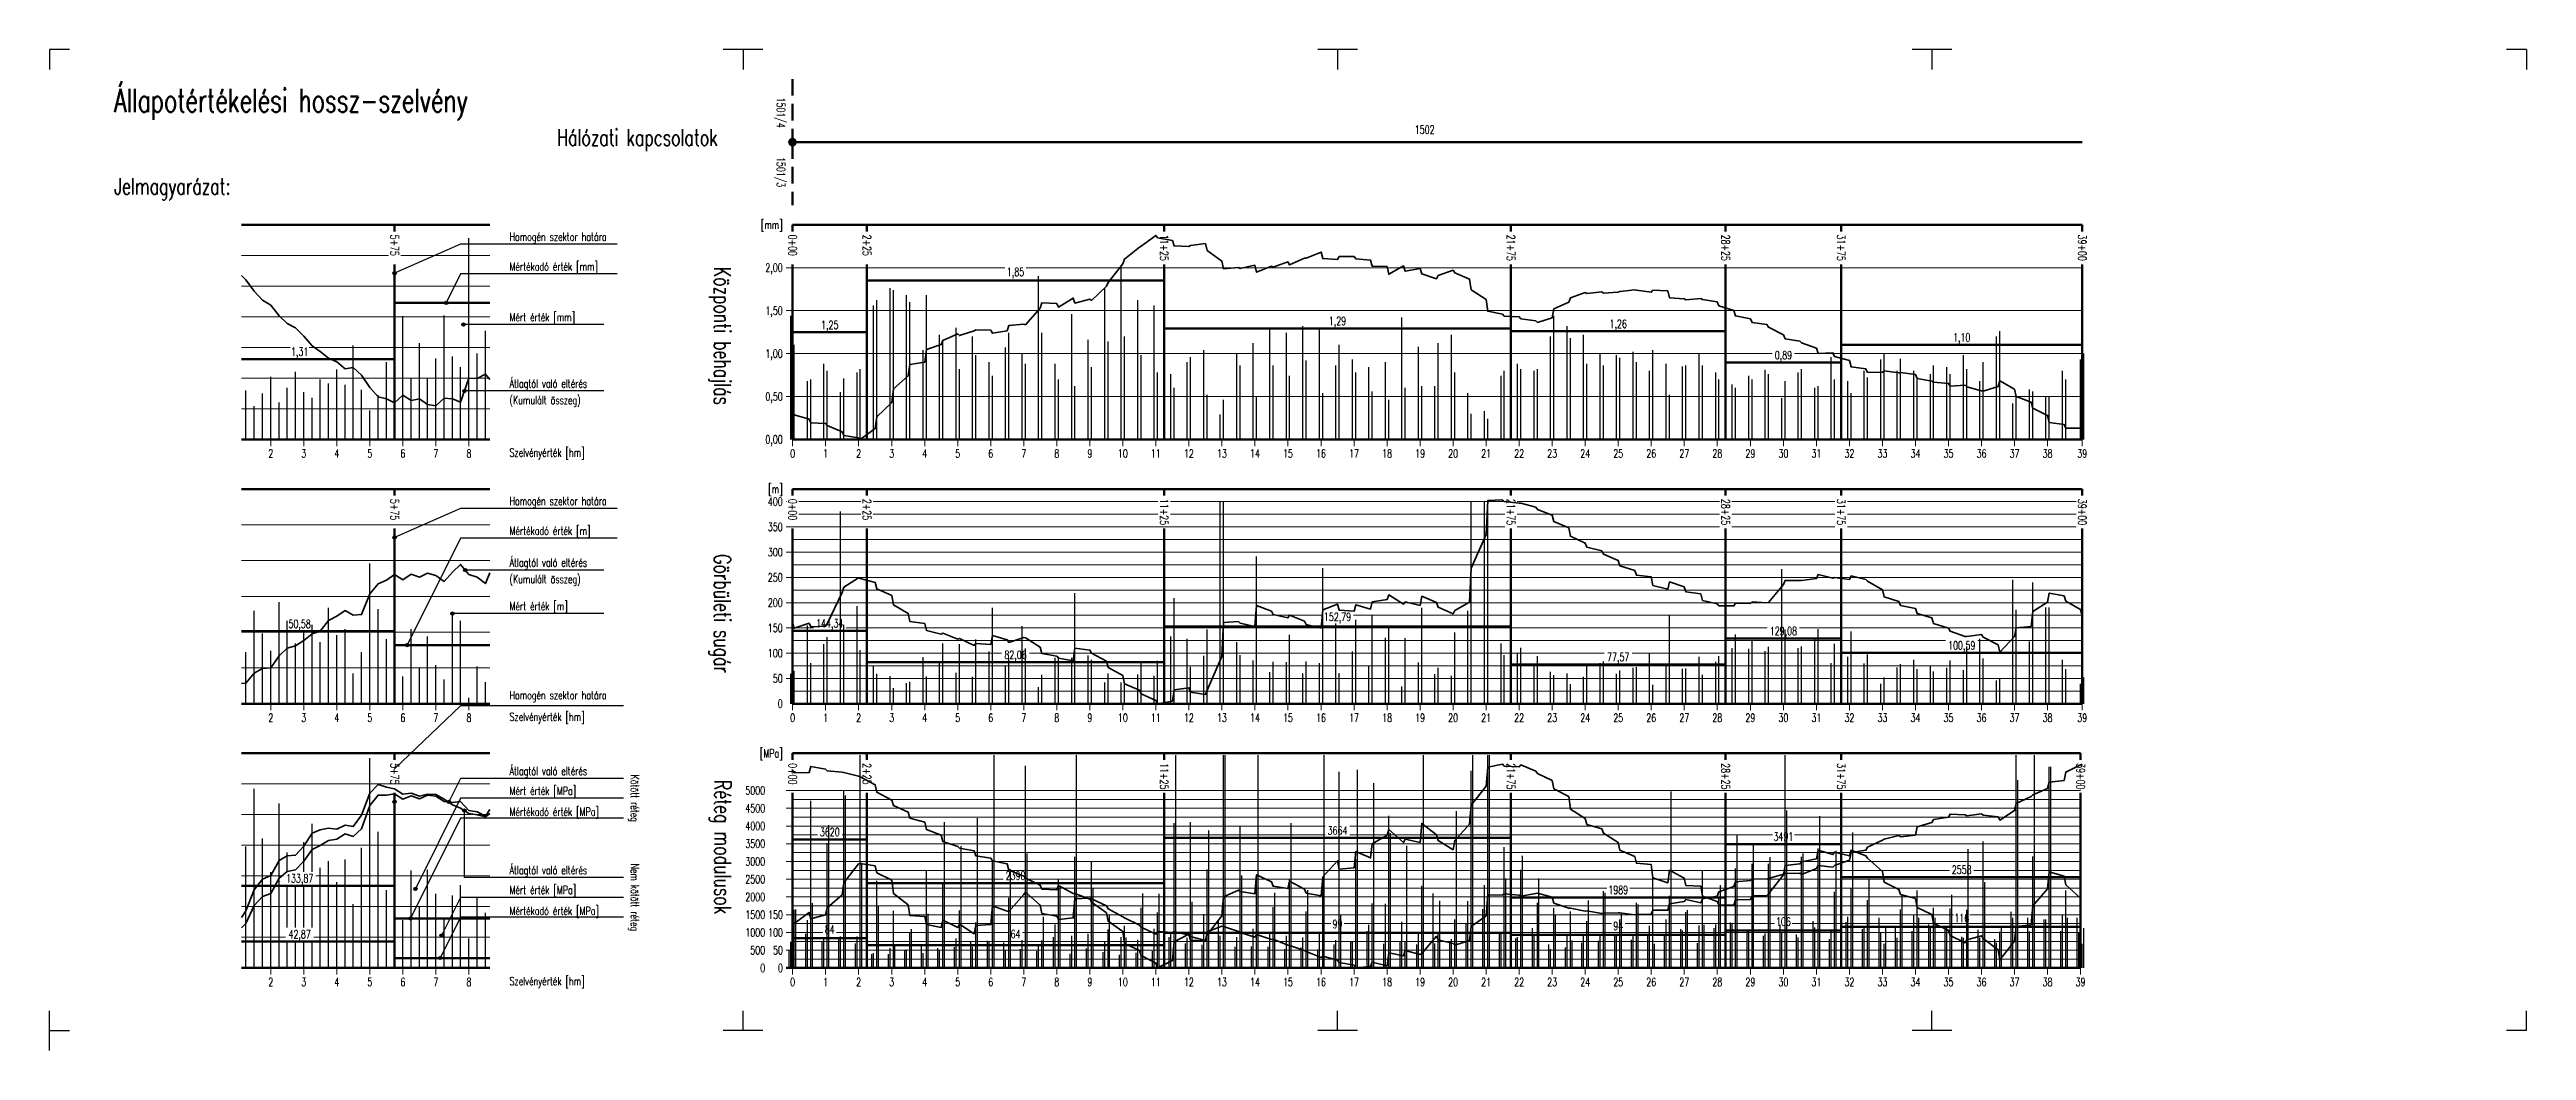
# Model space of a CAD drawing. Extents: x 34 to 784, y 316 to 619.
import ezdxf
from ezdxf.enums import TextEntityAlignment as Align

# ---------------------------------------------------------------- set-up
doc = ezdxf.new("R2010")
doc.units = 0
doc.header["$LTSCALE"] = 10
doc.header["$MEASUREMENT"] = 0
doc.linetypes.add('SZAGGATOTT', pattern=[0.75, 0.5, -0.25])
doc.layers.get('0').update_dxf_attribs({"lineweight": 25})
for name, color, linetype, lineweight in [('Felületi_modulusok', 11, 'Continuous', 30), ('Felületi_modulusok_2', 140, 'Continuous', 30), ('Felületi_modulusok_kumulatív', 11, 'Continuous', 35), ('Felületi_modulusok_kumulatív_2', 140, 'Continuous', 35), ('Felületi_modulusok_Mértékadó', 1, 'Continuous', 50), ('Felületi_modulusok_Mértékadó_2', 5, 'Continuous', 50), ('Görbületi_sugár', 7, 'Continuous', 25), ('Görbületi_sugár_kumulatív', 11, 'Continuous', 35), ('Görbületi_sugár_Mértékadó', 1, 'Continuous', 50), ('Keret', 7, 'Continuous', 50), ('Keretjelek', 7, 'Continuous', 25), ('Skála_X', 7, 'Continuous', 20), ('Skála_Y', 7, 'Continuous', 20), ('Szöveg', 7, 'Continuous', 35), ('Szöveg_0', 7, 'Continuous', 35), ('Tengely', 6, 'Continuous', 70), ('Tárcsaközép_süllyedés', 7, 'Continuous', 25), ('Tárcsaközép_süllyedés_kumulatív', 11, 'Continuous', 35), ('Tárcsaközép_süllyedés_Mértékadó', 1, 'Continuous', 50)]:
    doc.layers.add(name, color=color, linetype=linetype, lineweight=lineweight)
doc.layers.add('Szöveg_2', color=7, linetype='Continuous')
doc.styles.get("Standard").update_dxf_attribs({"font": 'simplex.shx'})

msp = doc.modelspace()

# ---------------------------------------------------------------- texts
at = {"layer": 'Felületi_modulusok', "width": 0.7}
for s, p in [('5000', (250.22, 394.49)), ('4500', (250.22, 389.12)), ('4000', (250.22, 383.75)), ('3500', (250.22, 378.38)), ('3000', (250.22, 373.01)), ('2500', (250.22, 367.63)), ('2000', (250.22, 362.26)), ('1500', (250.22, 356.89)), ('1000', (250.22, 351.52)), ('500', (250.22, 346.15)), ('0', (250.22, 340.77))]:
    msp.add_text(s, height=2.5, dxfattribs=at).set_placement(p, align=Align.MIDDLE_RIGHT)
at = {"layer": 'Felületi_modulusok_2', "width": 0.7}
for s, p in [('150', (255.61, 356.89)), ('100', (255.61, 351.52)), ('50', (255.61, 346.15)), ('0', (255.61, 340.77))]:
    msp.add_text(s, height=2.5, dxfattribs=at).set_placement(p, align=Align.MIDDLE_RIGHT)
at = {"layer": 'Szöveg', "width": 0.7}
msp.add_text('[MPa]', height=2.5, dxfattribs=at).set_placement((255.53, 405.77), align=Align.MIDDLE_RIGHT)
for s, p in [('0+00', (258.53, 402.77)), ('2+25', (281.03, 402.77)), ('11+25', (371.03, 402.77)), ('21+75', (476.03, 402.77)), ('28+25', (541.03, 402.77)), ('31+75', (576.03, 402.77)), ('39+00', (648.53, 402.77))]:
    msp.add_text(s, height=2.5, rotation=270, dxfattribs=at).set_placement(p, align=Align.MIDDLE_LEFT)
for s, p in [('3620', (269.78, 380.66)), ('3664', (423.53, 381.14)), ('3491', (558.53, 379.29)), ('2390', (326.03, 367.45)), ('2558', (612.53, 369.26)), ('1989', (508.53, 363.15))]:
    msp.add_text(s, height=2.5, dxfattribs=at).set_placement(p, align=Align.CENTER)
for s, p in [('0', (258.53, 337.77)), ('1', (268.53, 337.77)), ('2', (278.53, 337.77)), ('3', (288.53, 337.77)), ('4', (298.53, 337.77)), ('5', (308.53, 337.77)), ('6', (318.53, 337.77)), ('7', (328.53, 337.77)), ('8', (338.53, 337.77)), ('9', (348.53, 337.77)), ('10', (358.53, 337.77)), ('11', (368.53, 337.77)), ('12', (378.53, 337.77)), ('13', (388.53, 337.77)), ('14', (398.53, 337.77)), ('15', (408.53, 337.77)), ('16', (418.53, 337.77)), ('17', (428.53, 337.77)), ('18', (438.53, 337.77)), ('19', (448.53, 337.77)), ('20', (458.53, 337.77)), ('21', (468.53, 337.77)), ('22', (478.53, 337.77)), ('23', (488.53, 337.77)), ('24', (498.53, 337.77)), ('25', (508.53, 337.77)), ('26', (518.53, 337.77)), ('27', (528.53, 337.77)), ('28', (538.53, 337.77)), ('29', (548.53, 337.77)), ('30', (558.53, 337.77)), ('31', (568.53, 337.77)), ('32', (578.53, 337.77)), ('33', (588.53, 337.77)), ('34', (598.53, 337.77)), ('35', (608.53, 337.77)), ('36', (618.53, 337.77)), ('37', (628.53, 337.77)), ('38', (638.53, 337.77)), ('39', (648.53, 337.77))]:
    msp.add_text(s, height=2.5, dxfattribs=at).set_placement(p, align=Align.TOP_CENTER)
at = {"layer": 'Szöveg_0', "color": 6, "width": 0.7}
msp.add_text('Állapotértékelési hossz-szelvény', height=7, dxfattribs=at).set_placement((53.08, 599.89))
at = {"layer": 'Szöveg_0', "width": 0.7}
for s, p in [('1501/4', (253.76, 599.7)), ('1501/3', (253.76, 581.69))]:
    msp.add_text(s, height=2.5, rotation=270, dxfattribs=at).set_placement(p, align=Align.CENTER)
at = {"layer": 'Szöveg_0', "color": 3, "width": 0.7}
for s, p in [('Hálózati kapcsolatok', (187.25, 589.68)), ('Jelmagyarázat:', (53.08, 574.91))]:
    msp.add_text(s, height=5, dxfattribs=at).set_placement(p)
at = {"layer": 'Szöveg_0', "width": 0.7}
for s, p in [('1502', (449.92, 593.32)), ('1,85', (326.03, 550.24)), ('1,25', (269.78, 534.2)), ('1,29', (423.53, 535.4)), ('1,26', (508.53, 534.51)), ('1,10', (612.53, 530.43)), ('1,31', (109.27, 526.11)), ('0,89', (558.53, 525.03)), ('50,58', (109.27, 443.69)), ('144,34', (269.78, 443.85)), ('152,79', (423.53, 445.82)), ('129,08', (558.53, 441.52)), ('82,06', (326.03, 434.32)), ('77,57', (508.53, 433.64)), ('100,59', (612.53, 437.16)), ('133,87', (109.27, 366.64)), ('42,87', (109.27, 349.74))]:
    msp.add_text(s, height=2.5, dxfattribs=at).set_placement(p, align=Align.CENTER)
for s, p in [('5+75', (138.02, 562.77)), ('0+00', (258.53, 562.77)), ('2+25', (281.03, 562.77)), ('21+75', (476.03, 562.77)), ('28+25', (541.03, 562.77)), ('31+75', (576.03, 562.77)), ('39+00', (649.03, 562.77)), ('11+25', (371.03, 562.77)), ('5+75', (138.02, 482.77)), ('0+00', (258.53, 482.77)), ('2+25', (281.03, 482.77)), ('11+25', (371.03, 482.77)), ('21+75', (476.03, 482.77)), ('28+25', (541.03, 482.77)), ('31+75', (576.03, 482.77)), ('39+00', (649.03, 482.77)), ('5+75', (138.02, 402.77))]:
    msp.add_text(s, height=2.5, rotation=270, dxfattribs=at).set_placement(p, align=Align.MIDDLE_LEFT)
for s, p in [('Homogén szektor határa', (172.82, 560.88)), ('Mértékadó érték [mm]', (172.82, 551.89)), ('Mért érték [mm]', (172.82, 536.53)), ('Átlagtól való eltérés', (172.82, 516.44)), ('(Kumulált összeg)', (172.82, 511.44)), ('Szelvényérték [hm]', (172.82, 495.54)), ('Homogén szektor határa', (172.82, 480.88)), ('Mértékadó érték [m]', (172.82, 471.89)), ('Átlagtól való eltérés', (172.82, 462.25)), ('(Kumulált összeg)', (172.82, 457.25)), ('Mért érték [m]', (172.82, 449.07)), ('Homogén szektor határa', (172.82, 422.1)), ('Szelvényérték [hm]', (172.82, 415.54)), ('Átlagtól való eltérés', (172.82, 399.15)), ('Mért érték [MPa]', (172.82, 393.15)), ('Mértékadó érték [MPa]', (172.82, 386.82)), ('Átlagtól való eltérés', (172.82, 369.15)), ('Mért érték [MPa]', (172.82, 363.15)), ('Mértékadó érték [MPa]', (172.82, 356.82)), ('Szelvényérték [hm]', (172.82, 335.54))]:
    msp.add_text(s, height=2.5, dxfattribs=at).set_placement(p)
for s, p in [('[mm]', (255.53, 565.77)), ('2,00', (255.53, 552.77)), ('1,50', (255.53, 539.77)), ('1,00', (255.53, 526.77)), ('0,50', (255.53, 513.77)), ('0,00', (255.53, 500.77)), ('[m]', (255.53, 485.77)), ('400', (255.53, 481.95)), ('350', (255.53, 474.3)), ('300', (255.53, 466.66)), ('250', (255.53, 459.01)), ('200', (255.53, 451.36)), ('150', (255.53, 443.72)), ('100', (255.53, 436.07)), ('50', (255.53, 428.42)), ('0', (255.53, 420.77))]:
    msp.add_text(s, height=2.5, dxfattribs=at).set_placement(p, align=Align.MIDDLE_RIGHT)
at = {"layer": 'Szöveg_0', "color": 3, "width": 0.7}
for s, p in [('Központi behajlás', (236.57, 532.12)), ('Görbületi sugár', (236.57, 448.06)), ('Réteg modulusok', (236.57, 377.39))]:
    msp.add_text(s, height=5, rotation=270, dxfattribs=at).set_placement(p, align=Align.MIDDLE)
at = {"layer": 'Szöveg_0', "width": 0.7}
for s, p in [('2', (100.52, 497.77)), ('3', (110.52, 497.77)), ('4', (120.52, 497.77)), ('5', (130.52, 497.77)), ('6', (140.52, 497.77)), ('7', (150.52, 497.77)), ('8', (160.52, 497.77)), ('0', (258.53, 497.77)), ('1', (268.53, 497.77)), ('2', (278.53, 497.77)), ('3', (288.53, 497.77)), ('4', (298.53, 497.77)), ('5', (308.53, 497.77)), ('6', (318.53, 497.77)), ('7', (328.53, 497.77)), ('8', (338.53, 497.77)), ('9', (348.53, 497.77)), ('10', (358.53, 497.77)), ('11', (368.53, 497.77)), ('12', (378.53, 497.77)), ('13', (388.53, 497.77)), ('14', (398.53, 497.77)), ('15', (408.53, 497.77)), ('16', (418.53, 497.77)), ('17', (428.53, 497.77)), ('18', (438.53, 497.77)), ('19', (448.53, 497.77)), ('20', (458.53, 497.77)), ('21', (468.53, 497.77)), ('22', (478.53, 497.77)), ('23', (488.53, 497.77)), ('24', (498.53, 497.77)), ('25', (508.53, 497.77)), ('26', (518.53, 497.77)), ('27', (528.53, 497.77)), ('28', (538.53, 497.77)), ('29', (548.53, 497.77)), ('30', (558.53, 497.77)), ('31', (568.53, 497.77)), ('32', (578.53, 497.77)), ('33', (588.53, 497.77)), ('34', (598.53, 497.77)), ('35', (608.53, 497.77)), ('36', (618.53, 497.77)), ('37', (628.53, 497.77)), ('38', (638.53, 497.77)), ('39', (649.03, 497.77)), ('2', (100.52, 417.77)), ('3', (110.52, 417.77)), ('4', (120.52, 417.77)), ('5', (130.52, 417.77)), ('6', (140.52, 417.77)), ('7', (150.52, 417.77)), ('8', (160.52, 417.77)), ('0', (258.53, 417.77)), ('1', (268.53, 417.77)), ('2', (278.53, 417.77)), ('3', (288.53, 417.77)), ('4', (298.53, 417.77)), ('5', (308.53, 417.77)), ('6', (318.53, 417.77)), ('7', (328.53, 417.77)), ('8', (338.53, 417.77)), ('9', (348.53, 417.77)), ('10', (358.53, 417.77)), ('11', (368.53, 417.77)), ('12', (378.53, 417.77)), ('13', (388.53, 417.77)), ('14', (398.53, 417.77)), ('15', (408.53, 417.77)), ('16', (418.53, 417.77)), ('17', (428.53, 417.77)), ('18', (438.53, 417.77)), ('19', (448.53, 417.77)), ('20', (458.53, 417.77)), ('21', (468.53, 417.77)), ('22', (478.53, 417.77)), ('23', (488.53, 417.77)), ('24', (498.53, 417.77)), ('25', (508.53, 417.77)), ('26', (518.53, 417.77)), ('27', (528.53, 417.77)), ('28', (538.53, 417.77)), ('29', (548.53, 417.77)), ('30', (558.53, 417.77)), ('31', (568.53, 417.77)), ('32', (578.53, 417.77)), ('33', (588.53, 417.77)), ('34', (598.53, 417.77)), ('35', (608.53, 417.77)), ('36', (618.53, 417.77)), ('37', (628.53, 417.77)), ('38', (638.53, 417.77)), ('39', (649.03, 417.77)), ('2', (100.52, 337.77)), ('3', (110.52, 337.77)), ('4', (120.52, 337.77)), ('5', (130.52, 337.77)), ('6', (140.52, 337.77)), ('7', (150.52, 337.77)), ('8', (160.52, 337.77))]:
    msp.add_text(s, height=2.5, dxfattribs=at).set_placement(p, align=Align.TOP_CENTER)
for s, p in [('Kötött réteg', (210.36, 392.15)), ('Nem kötött réteg', (210.36, 362.15))]:
    msp.add_text(s, height=2.5, rotation=270, dxfattribs=at).set_placement(p, align=Align.MIDDLE)
at = {"layer": 'Szöveg_2', "width": 0.7}
for s, p in [('84', (269.78, 351.23)), ('99', (423.53, 352.82)), ('94', (508.53, 352.22)), ('106', (558.53, 353.53)), ('116', (612.53, 354.63)), ('64', (326.03, 349.81))]:
    msp.add_text(s, height=2.5, dxfattribs=at).set_placement(p, align=Align.CENTER)

# ---------------------------------------------------------------- blocks, each defined once
blk = doc.blocks.new('Pötty')
at = {"layer": 'Keretjelek'}
h = blk.add_hatch(color=256, dxfattribs=at)
h.paths.add_polyline_path([(0, 0.5), (0, 0), (0.5, 0, 0.414214)])
h.paths.add_polyline_path([(0.5, 0), (0, 0), (0, -0.5, 0.414214)])
h.paths.add_polyline_path([(0, 0.5, 0.414214), (-0.5, 0, 0.414214), (0, -0.5)])
blk.add_circle((0, 0), 0.5, dxfattribs=at)
blk = doc.blocks.new('M_nk')
at = {"layer": 'Felületi_modulusok_2'}
for p, q in [((195, 0), (195, 22.56)), ((210.5, 0), (210.5, 25.03)), ((125.5, 0), (125.5, 16.33)), ((180.5, 0), (180.5, 19.45)), ((205.5, 0), (205.5, 20.2)), ((210, 0), (210, 17.83)), ((320.5, 0), (320.5, 15.47)), ((330, 0), (330, 15.15)), ((340.5, 0), (340.5, 16.12)), ((370, 0), (370, 16.98)), ((370.5, 0), (370.5, 15.15)), ((375, 0), (375, 15.15)), ((385.5, 0), (385.5, 16.12)), ((390, 0), (390, 15.15)), ((0.5, 0), (0.5, 7.95)), ((5, 0), (5, 10.31)), ((5.5, 0), (5.5, 14.5)), ((10, 0), (10, 8.06)), ((10.5, 0), (10.5, 8.81)), ((15, 0), (15, 9.02)), ((15.5, 0), (15.5, 9.56)), ((20.5, 0), (20.5, 9.56)), ((50.5, 0), (50.5, 8.92)), ((55, 0), (55, 7.84)), ((60, 0), (60, 8.27)), ((60.5, 0), (60.5, 8.06)), ((65, 0), (65, 7.74)), ((70.5, 0), (70.5, 8.38)), ((80, 0), (80, 9.35)), ((80.5, 0), (80.5, 13.21)), ((85.5, 0), (85.5, 9.78)), ((90.5, 0), (90.5, 10.31)), ((95.5, 0), (95.5, 7.95)), ((100.5, 0), (100.5, 9.35)), ((105.5, 0), (105.5, 8.49)), ((110.5, 0), (110.5, 11.82)), ((115, 0), (115, 9.35)), ((115.5, 0), (115.5, 10.64)), ((120.5, 0), (120.5, 9.13)), ((130, 0), (130, 14.07)), ((130.5, 0), (130.5, 9.78)), ((135.5, 0), (135.5, 9.35)), ((140.5, 0), (140.5, 11.82)), ((145.5, 0), (145.5, 10.21)), ((150.5, 0), (150.5, 9.78)), ((155.5, 0), (155.5, 9.24)), ((160.5, 0), (160.5, 10.96)), ((165.5, 0), (165.5, 8.38)), ((170, 0), (170, 7.95)), ((170.5, 0), (170.5, 8.06)), ((175, 0), (175, 11.17)), ((175.5, 0), (175.5, 13.11)), ((185, 0), (185, 7.84)), ((185.5, 0), (185.5, 13.97)), ((190.5, 0), (190.5, 10.64)), ((200.5, 0), (200.5, 8.7)), ((205, 0), (205, 13.32)), ((215, 0), (215, 10.42)), ((215.5, 0), (215.5, 10.64)), ((220, 0), (220, 8.92)), ((220.5, 0), (220.5, 9.35)), ((225, 0), (225, 12.03)), ((225.5, 0), (225.5, 10.21)), ((235.5, 0), (235.5, 10.1)), ((240, 0), (240, 7.63)), ((240.5, 0), (240.5, 10.31)), ((245, 0), (245, 8.17)), ((245.5, 0), (245.5, 10.21)), ((250, 0), (250, 10.21)), ((250.5, 0), (250.5, 9.99)), ((255, 0), (255, 8.49)), ((255.5, 0), (255.5, 10.31)), ((260, 0), (260, 10.31)), ((260.5, 0), (260.5, 12.79)), ((265, 0), (265, 9.99)), ((265.5, 0), (265.5, 14.72)), ((270, 0), (270, 11.71)), ((270.5, 0), (270.5, 11.39)), ((275, 0), (275, 7.52)), ((275.5, 0), (275.5, 12.89)), ((280, 0), (280, 12.03)), ((280.5, 0), (280.5, 13.21)), ((285, 0), (285, 13.75)), ((285.5, 0), (285.5, 13.43)), ((290, 0), (290, 11.07)), ((290.5, 0), (290.5, 11.17)), ((295, 0), (295, 9.78)), ((295.5, 0), (295.5, 10.42)), ((300, 0), (300, 13.11)), ((300.5, 0), (300.5, 10.64)), ((305, 0), (305, 10.1)), ((305.5, 0), (305.5, 9.24)), ((310, 0), (310, 14.18)), ((310.5, 0), (310.5, 12.25)), ((315, 0), (315, 8.7)), ((315.5, 0), (315.5, 11.39)), ((320, 0), (320, 13.86)), ((325, 0), (325, 11.71)), ((325.5, 0), (325.5, 12.25)), ((330.5, 0), (330.5, 10.74)), ((335, 0), (335, 12.57)), ((335.5, 0), (335.5, 9.13)), ((340, 0), (340, 11.17)), ((345, 0), (345, 13.21)), ((345.5, 0), (345.5, 12.03)), ((350, 0), (350, 11.71)), ((350.5, 0), (350.5, 12.36)), ((355, 0), (355, 9.45)), ((355.5, 0), (355.5, 9.13)), ((360, 0), (360, 11.5)), ((360.5, 0), (360.5, 9.13)), ((365, 0), (365, 8.7)), ((365.5, 0), (365.5, 7.63)), ((375.5, 0), (375.5, 11.07)), ((380, 0), (380, 14.72)), ((380.5, 0), (380.5, 14.72)), ((385, 0), (385, 11.17)), ((390.5, 0), (390.5, 10.74)), ((20, 0), (20, 7.41)), ((25, 0), (25, 4.19)), ((25.5, 0), (25.5, 4.51)), ((30, 0), (30, 4.19)), ((30.5, 0), (30.5, 6.02)), ((35, 0), (35, 5.37)), ((35.5, 0), (35.5, 5.59)), ((40, 0), (40, 7.09)), ((40.5, 0), (40.5, 4.51)), ((45, 0), (45, 6.02)), ((45.5, 0), (45.5, 5.26)), ((50, 0), (50, 6.34)), ((55.5, 0), (55.5, 6.45)), ((65.5, 0), (65.5, 5.48)), ((70, 0), (70, 5.69)), ((75, 0), (75, 5.05)), ((75.5, 0), (75.5, 7.09)), ((85, 0), (85, 4.3)), ((90, 0), (90, 5.91)), ((95, 0), (95, 4.83)), ((100, 0), (100, 3.98)), ((105, 0), (105, 4.62)), ((110, 0), (110, 5.05)), ((120, 0), (120, 7.41)), ((125, 0), (125, 6.98)), ((135, 0), (135, 6.45)), ((140, 0), (140, 6.55)), ((145, 0), (145, 6.45)), ((150, 0), (150, 5.69)), ((155, 0), (155, 6.23)), ((160, 0), (160, 5.59)), ((165, 0), (165, 7.09)), ((180, 0), (180, 7.31)), ((190, 0), (190, 7.09)), ((195.5, 0), (195.5, 7.41)), ((200, 0), (200, 7.41)), ((230, 0), (230, 7.09)), ((230.5, 0), (230.5, 5.69)), ((235, 0), (235, 6.23))]:
    blk.add_line(p, q, dxfattribs=at)
blk = doc.blocks.new('M_K')
at = {"layer": 'Felületi_modulusok'}
for p, q in [((20, 0), (20, 64.46)), ((60.5, 0), (60.5, 64.46)), ((70, 0), (70, 61.22)), ((85.5, 0), (85.5, 64.46)), ((115.5, 0), (115.5, 64.46)), ((130, 0), (130, 64.46)), ((130.5, 0), (130.5, 64.46)), ((140.5, 0), (140.5, 64.46)), ((160.5, 0), (160.5, 64.46)), ((190.5, 0), (190.5, 64.46)), ((205.5, 0), (205.5, 64.46)), ((210, 0), (210, 64.46)), ((210.5, 0), (210.5, 64.46)), ((300, 0), (300, 64.46)), ((370, 0), (370, 64.46)), ((375.5, 0), (375.5, 64.46)), ((380, 0), (380, 60.94)), ((380.5, 0), (380.5, 60.94)), ((15, 0), (15, 53.72)), ((165, 0), (165, 59.42)), ((170.5, 0), (170.5, 59.95)), ((175.5, 0), (175.5, 55.96)), ((205, 0), (205, 59.68)), ((265.5, 0), (265.5, 53.43)), ((370.5, 0), (370.5, 56.81)), ((5, 0), (5, 50.65)), ((15.5, 0), (15.5, 52.2)), ((55.5, 0), (55.5, 45.38)), ((180, 0), (180, 46.03)), ((200.5, 0), (200.5, 47.52)), ((300.5, 0), (300.5, 47.65)), ((310.5, 0), (310.5, 45.93)), ((10, 0), (10, 37.8)), ((10.5, 0), (10.5, 43.25)), ((45.5, 0), (45.5, 44.11)), ((115, 0), (115, 43.83)), ((120, 0), (120, 44.11)), ((125.5, 0), (125.5, 41.64)), ((135, 0), (135, 43)), ((150.5, 0), (150.5, 43.8)), ((180.5, 0), (180.5, 40.84)), ((285.5, 0), (285.5, 40.29)), ((320.5, 0), (320.5, 41)), ((360, 0), (360, 38.28)), ((20.5, 0), (20.5, 31.84)), ((50.5, 0), (50.5, 36.92)), ((60, 0), (60, 32.6)), ((70.5, 0), (70.5, 34.69)), ((85, 0), (85, 33.69)), ((90, 0), (90, 32.26)), ((170, 0), (170, 32.92)), ((185.5, 0), (185.5, 37.01)), ((215, 0), (215, 36.58)), ((220.5, 0), (220.5, 33.93)), ((285, 0), (285, 30.11)), ((290, 0), (290, 31.54)), ((290.5, 0), (290.5, 37.21)), ((295, 0), (295, 31.48)), ((295.5, 0), (295.5, 33.55)), ((305, 0), (305, 33.63)), ((305.5, 0), (305.5, 34.65)), ((310, 0), (310, 36.16)), ((315.5, 0), (315.5, 35.42)), ((355.5, 0), (355.5, 35.98)), ((375, 0), (375, 33.78)), ((25, 0), (25, 26.4)), ((40, 0), (40, 29.35)), ((45, 0), (45, 25.69)), ((65.5, 0), (65.5, 29.92)), ((80, 0), (80, 26.64)), ((80.5, 0), (80.5, 24.58)), ((90.5, 0), (90.5, 23.93)), ((125, 0), (125, 29.82)), ((135.5, 0), (135.5, 28.04)), ((140, 0), (140, 27.13)), ((145.5, 0), (145.5, 22.77)), ((150, 0), (150, 26.71)), ((155.5, 0), (155.5, 23.56)), ((160, 0), (160, 26.2)), ((190, 0), (190, 24.89)), ((215.5, 0), (215.5, 27.13)), ((220, 0), (220, 29.7)), ((225.5, 0), (225.5, 27.05)), ((245, 0), (245, 23.27)), ((245.5, 0), (245.5, 22.77)), ((260, 0), (260, 28.26)), ((275, 0), (275, 29.63)), ((280.5, 0), (280.5, 25.11)), ((315, 0), (315, 23.07)), ((320, 0), (320, 24.26)), ((325.5, 0), (325.5, 26.83)), ((340, 0), (340, 23.46)), ((360.5, 0), (360.5, 26.03)), ((385, 0), (385, 23.46)), ((0, 0), (0, 17.64)), ((0.5, 0), (0.5, 17.73)), ((5.5, 0), (5.5, 19.59)), ((25.5, 0), (25.5, 18.68)), ((30, 0), (30, 17.35)), ((40.5, 0), (40.5, 16.38)), ((50, 0), (50, 17.37)), ((65, 0), (65, 21.2)), ((75.5, 0), (75.5, 15.52)), ((95.5, 0), (95.5, 16.06)), ((105, 0), (105, 18.2)), ((105.5, 0), (105.5, 22.5)), ((110, 0), (110, 16.81)), ((110.5, 0), (110.5, 22.45)), ((120.5, 0), (120.5, 20)), ((145, 0), (145, 18.37)), ((155, 0), (155, 17.07)), ((165.5, 0), (165.5, 15.92)), ((175, 0), (175, 19.55)), ((195.5, 0), (195.5, 20.32)), ((225, 0), (225, 19.74)), ((230, 0), (230, 18.08)), ((230.5, 0), (230.5, 16.23)), ((235, 0), (235, 17.07)), ((240.5, 0), (240.5, 20.42)), ((250.5, 0), (250.5, 16.78)), ((255, 0), (255, 19.69)), ((255.5, 0), (255.5, 19.19)), ((265, 0), (265, 21.89)), ((270, 0), (270, 16.87)), ((270.5, 0), (270.5, 17.53)), ((280, 0), (280, 21.54)), ((325, 0), (325, 20.5)), ((335, 0), (335, 17.73)), ((335.5, 0), (335.5, 22.01)), ((340.5, 0), (340.5, 15.15)), ((345, 0), (345, 18.23)), ((345.5, 0), (345.5, 15.16)), ((350, 0), (350, 18.04)), ((350.5, 0), (350.5, 22.12)), ((355, 0), (355, 17.59)), ((385.5, 0), (385.5, 15.15)), ((35, 0), (35, 10.85)), ((35.5, 0), (35.5, 11.73)), ((55, 0), (55, 13.73)), ((75, 0), (75, 8.28)), ((95, 0), (95, 11.66)), ((100, 0), (100, 12.8)), ((100.5, 0), (100.5, 9.25)), ((185, 0), (185, 7.77)), ((195, 0), (195, 10.83)), ((200, 0), (200, 14.68)), ((235.5, 0), (235.5, 8.28)), ((240, 0), (240, 14.19)), ((250, 0), (250, 14.7)), ((275.5, 0), (275.5, 13.02)), ((330.5, 0), (330.5, 12.03)), ((365, 0), (365, 10.97)), ((365.5, 0), (365.5, 12.51)), ((390.5, 0), (390.5, 12.03)), ((30.5, 0), (30.5, 7.22)), ((260.5, 0), (260.5, 7.28)), ((330, 0), (330, 7.27)), ((390, 0), (390, 7.27))]:
    blk.add_line(p, q, dxfattribs=at)

# ---------------------------------------------------------------- hatches: boundary and pattern name
at = {"layer": 'Tengely'}
h = msp.add_hatch(color=256, dxfattribs=at)
h.paths.add_polyline_path([(257.53, 590.77), (258.53, 590.77), (258.53, 590.77), (259.53, 590.77, 0.999999)])
h.paths.add_polyline_path([(259.53, 590.77), (259.53, 590.77), (258.53, 590.77), (258.53, 590.77), (257.53, 590.77, 1)])

# ---------------------------------------------------------------- linework, layer by layer
msp.add_line((159.18, 368.15), (159.18, 388.4))
at = {"layer": 'Felületi_modulusok'}
for p, q in [((130.52, 340.77), (130.52, 404.29)), ((95.52, 340.77), (95.52, 395)), ((103.02, 340.77), (103.02, 390.55)), ((113.02, 369.88), (113.02, 384.42)), ((93.02, 340.77), (93.02, 377.55)), ((98.02, 340.77), (98.02, 379.96)), ((105.52, 369.88), (105.52, 375.69)), ((110.52, 369.88), (110.52, 378.85)), ((128.02, 340.77), (128.02, 377.17)), ((133.02, 340.77), (133.02, 382)), ((100.52, 340.77), (100.52, 369.75)), ((115.52, 340.77), (115.52, 371.05)), ((118.02, 340.77), (118.02, 373.09)), ((123.02, 340.77), (123.02, 373.65)), ((143.02, 340.77), (143.02, 370.3)), ((148.02, 340.77), (148.02, 370.49)), ((105.52, 352.98), (105.52, 365.42)), ((108.02, 352.98), (108.02, 365.42)), ((110.52, 352.98), (110.52, 365.42)), ((113.02, 352.98), (113.02, 365.42)), ((120.52, 340.77), (120.52, 366.77)), ((125.52, 340.77), (125.52, 360.09)), ((135.52, 340.77), (135.52, 364.36)), ((138.02, 340.77), (138.02, 366.77)), ((150.52, 340.77), (150.52, 363.25)), ((155.52, 340.77), (155.52, 362.69)), ((158.02, 340.77), (158.02, 365.85)), ((163.02, 340.77), (163.02, 361.95)), ((140.52, 340.77), (140.52, 355.26)), ((145.52, 340.77), (145.52, 359.53)), ((153.02, 340.77), (153.02, 355.45)), ((165.52, 340.77), (165.52, 357.49)), ((105.52, 340.77), (105.52, 348.52)), ((108.02, 340.77), (108.02, 348.52)), ((110.52, 340.77), (110.52, 348.52)), ((113.02, 340.77), (113.02, 348.52)), ((160.52, 340.77), (160.52, 349.69))]:
    msp.add_line(p, q, dxfattribs=at)
at = {"layer": 'Felületi_modulusok_2'}
for p, q in [((95.52, 340.77), (95.52, 371.42)), ((130.52, 340.77), (130.52, 372.35)), ((93.02, 340.77), (93.02, 363.8)), ((98.02, 340.77), (98.02, 362.5)), ((103.02, 340.77), (103.02, 366.4)), ((110.52, 352.98), (110.52, 361.2)), ((113.02, 352.98), (113.02, 364.73)), ((128.02, 340.77), (128.02, 363.25)), ((133.02, 340.77), (133.02, 360.83)), ((100.52, 340.77), (100.52, 356.75)), ((105.52, 352.98), (105.52, 357.49)), ((108.02, 352.98), (108.02, 353.96)), ((115.52, 340.77), (115.52, 356.37)), ((118.02, 340.77), (118.02, 354.7)), ((120.52, 340.77), (120.52, 352.66)), ((123.02, 340.77), (123.02, 357.12)), ((143.02, 340.77), (143.02, 354.52)), ((148.02, 340.77), (148.02, 355.45)), ((150.52, 340.77), (150.52, 353.22)), ((105.52, 340.77), (105.52, 348.52)), ((108.02, 340.77), (108.02, 348.52)), ((110.52, 340.77), (110.52, 348.52)), ((113.02, 340.77), (113.02, 348.52)), ((125.52, 340.77), (125.52, 352.29)), ((135.52, 340.77), (135.52, 351.36)), ((138.02, 340.77), (138.02, 352.1)), ((140.52, 340.77), (140.52, 348.76)), ((145.52, 340.77), (145.52, 350.8)), ((153.02, 340.77), (153.02, 349.32)), ((155.52, 340.77), (155.52, 348.76)), ((158.02, 340.77), (158.02, 350.8)), ((160.52, 340.77), (160.52, 348.76)), ((163.02, 340.77), (163.02, 352.47)), ((165.52, 340.77), (165.52, 351.73)), ((257.53, 340.77), (257.53, 346.25))]:
    msp.add_line(p, q, dxfattribs=at)
at = {"layer": 'Felületi_modulusok_kumulatív', "flags": 128}
for points in [[(258.53, 356.46), (259.03, 354.22), (263.53, 357.6), (264.03, 355.68), (268.53, 356.87), (269.03, 358.99), (273.53, 362.89), (274.03, 366.54), (278.53, 372.28), (279.03, 372.45), (283.53, 371.69), (284.03, 369.62), (288.53, 367.32), (289.03, 363.29), (293.53, 359.88), (294.03, 356.62), (298.53, 356.37), (299.03, 353.9), (303.53, 353.03), (304.03, 355.29), (308.53, 353), (309.03, 354.03), (313.53, 351.11), (314.03, 353.6), (318.53, 353.9), (319.03, 359.63), (323.53, 357.99), (324.03, 357.84), (328.53, 363.02), (329.03, 363.68), (333.53, 359.83), (334.03, 357.22), (338.53, 356.5), (339.03, 355.44), (343.53, 355.92), (344.03, 361.66), (348.53, 361.91), (349.03, 360.73), (353.53, 357.45), (354.03, 354.93), (358.53, 351.86), (359.03, 348.17), (363.53, 346.02), (364.03, 344.6), (368.53, 342.2), (369.03, 340.77), (373.53, 342.99), (374.03, 348.73), (378.53, 351), (379.03, 349.15), (383.53, 348.98), (384.03, 350.82), (388.53, 356.56), (389.03, 362.3), (393.53, 364.37), (394.03, 363.89), (398.53, 363.26), (399.03, 369), (403.53, 366.87), (404.03, 365.5), (408.53, 364.79), (409.03, 367.01), (413.53, 364.66), (414.03, 363.42), (418.53, 362.63), (419.03, 368.36), (423.53, 373.24), (424.03, 370.7), (428.53, 371.05), (429.03, 376.02), (433.53, 374.1), (434.03, 378.38), (438.53, 380.98), (439.03, 382.68), (443.53, 378.75), (444.03, 379.8), (448.53, 378.79), (449.03, 384.53), (453.53, 381.11), (454.03, 379.32), (458.53, 376.56), (459.03, 379.41), (463.53, 384.33), (464.03, 390.07), (468.53, 395.81), (469.03, 401.54), (473.53, 402.52), (474.03, 401.89), (478.53, 401.7), (479.03, 402.23), (483.53, 400.33), (484.03, 399.69), (488.53, 397.51), (489.03, 395.02), (493.53, 392.67), (494.03, 388.83), (498.53, 385.99), (499.03, 384.21), (503.53, 382.92), (504.03, 381.54), (508.53, 378.79), (509.03, 376.39), (513.53, 374.49), (514.03, 372.5), (518.53, 372.06), (519.03, 368.05), (523.53, 366.52), (524.03, 370.37), (528.53, 367.99), (529.03, 365.72), (533.53, 365.52), (534.03, 362.48), (538.53, 360.89), (539.03, 359.92), (543.53, 359.79), (544.03, 361.41), (548.53, 361.53), (549.03, 362.61), (553.53, 362.72), (554.03, 363.19), (558.53, 368.93), (559.03, 371.79), (563.53, 372.27), (564.03, 372.92), (568.53, 373.83), (569.03, 376.41), (573.53, 375.08), (574.03, 375.86), (578.53, 374.74), (579.03, 376.48), (583.53, 374.71), (584.03, 374.03), (588.53, 370.01), (589.03, 366.8), (593.53, 364.57), (594.03, 363.06), (598.53, 361.8), (599.03, 359.13), (603.53, 356.98), (604.03, 354.3), (608.53, 352.12), (609.03, 350.63), (613.53, 348.37), (614.03, 349.25), (618.53, 350.52), (619.03, 349.7), (623.53, 346.31), (624.03, 343.19), (628.53, 348.92), (629.03, 353.36), (633.53, 353.86), (634.03, 359.6), (638.53, 364.73), (639.03, 369.87), (643.53, 368.61), (644.03, 365.94), (648.53, 361.92)], [(91.62, 352.88), (93.02, 354.19), (95.52, 359.64), (98.02, 362.4), (100.52, 363.34), (103.02, 367.99), (105.52, 369.99), (108.02, 370.53), (110.52, 373.09), (113.02, 376.65), (115.52, 377.82), (118.02, 379.35), (120.52, 379.76), (123.02, 381.39), (125.52, 380.61), (128.02, 382.87), (130.52, 389.98), (133.02, 393.1), (135.52, 393.08), (138.02, 393.49), (140.52, 391.84), (143.02, 392.87), (145.52, 391.99), (148.02, 393.06), (150.52, 392.83), (153.02, 391.22), (155.52, 390.89), (158.02, 391.13), (160.52, 388.49), (163.02, 388.03), (165.52, 386.78), (166.9, 388.71)]]:
    msp.add_lwpolyline(points, dxfattribs=at)
at = {"layer": 'Felületi_modulusok_kumulatív_2', "flags": 128}
for points in [[(258.53, 400.65), (259.03, 399.8), (263.53, 399.93), (264.03, 401.8), (268.53, 400.99), (269.03, 400.5), (273.53, 400.09), (274.03, 399.91), (278.53, 398.84), (279.03, 398.66), (283.53, 396.25), (284.03, 393.97), (288.53, 391.56), (289.03, 389.91), (293.53, 387.99), (294.03, 386.16), (298.53, 384.95), (299.03, 382.67), (303.53, 381.02), (304.03, 379.06), (308.53, 377.54), (309.03, 377.09), (313.53, 376.19), (314.03, 374.72), (318.53, 374), (319.03, 373.2), (323.53, 372.26), (324.03, 370.38), (328.53, 368.59), (329.03, 367.92), (333.53, 365.87), (334.03, 364.66), (338.53, 364.39), (339.03, 365.72), (343.53, 363.36), (344.03, 363.27), (348.53, 361.57), (349.03, 361.7), (353.53, 359.56), (354.03, 358.71), (358.53, 356.21), (359.03, 355.94), (363.53, 353.7), (364.03, 353.08), (368.53, 351.02), (369.03, 351.78), (373.53, 351.51), (374.03, 351.77), (378.53, 350.7), (379.03, 350.34), (383.53, 349.09), (384.03, 351.71), (388.53, 353.4), (389.03, 353.31), (393.53, 351.84), (394.03, 351.56), (398.53, 350.13), (399.03, 350.89), (403.53, 349.41), (404.03, 349.5), (408.53, 347.71), (409.03, 347.62), (413.53, 346.06), (414.03, 345.74), (418.53, 343.91), (419.03, 344.31), (423.53, 343.1), (424.03, 342.43), (428.53, 341.58), (429.03, 340.77), (433.53, 341.26), (434.03, 342.55), (438.53, 341.43), (439.03, 345.35), (443.53, 344.46), (444.03, 346.1), (448.53, 344.9), (449.03, 345.16), (453.53, 350.37), (454.03, 349.3), (458.53, 348.23), (459.03, 347.69), (463.53, 349.07), (464.03, 353.3), (468.53, 356.55), (469.03, 362.78), (473.53, 362.96), (474.03, 363.22), (478.53, 362.77), (479.03, 362.5), (483.53, 363.35), (484.03, 363.43), (488.53, 362.23), (489.03, 360.44), (493.53, 358.88), (494.03, 358.92), (498.53, 357.93), (499.03, 358.06), (503.53, 357.3), (504.03, 357.39), (508.53, 357.47), (509.03, 357.47), (513.53, 356.84), (514.03, 356.97), (518.53, 357.1), (519.03, 358.26), (523.53, 358.26), (524.03, 360.21), (528.53, 360.92), (529.03, 361.5), (533.53, 360.47), (534.03, 361.67), (538.53, 362.52), (539.03, 363.85), (543.53, 365.41), (544.03, 366.83), (548.53, 367.27), (549.03, 367.76), (553.53, 367.67), (554.03, 367.84), (558.53, 369.13), (559.03, 369.39), (563.53, 369.43), (564.03, 369.12), (568.53, 370.85), (569.03, 371.79), (573.53, 371.25), (574.03, 371.83), (578.53, 373.43), (579.03, 375.7), (583.53, 376.41), (584.03, 377.34), (588.53, 379.47), (589.03, 379.78), (593.53, 380.85), (594.03, 380.49), (598.53, 380.98), (599.03, 383.51), (603.53, 384.85), (604.03, 385.69), (608.53, 386.4), (609.03, 387.38), (613.53, 387.15), (614.03, 386.79), (618.53, 387.41), (619.03, 387.05), (623.53, 386.51), (624.03, 385.53), (628.53, 388.42), (629.03, 390.56), (633.53, 392.7), (634.03, 393.14), (638.53, 395.1), (639.03, 397.06), (643.53, 397.54), (644.03, 400.08), (648.53, 402.22), (649.03, 402.52)], [(91.62, 356.06), (93.02, 358.11), (95.52, 364.45), (98.02, 367.64), (100.52, 368.78), (103.02, 373.35), (105.52, 374.76), (108.02, 374.92), (110.52, 377.64), (113.02, 381.62), (115.52, 382.63), (118.02, 383.05), (120.52, 382.75), (123.02, 384.02), (125.52, 383.59), (128.02, 387.04), (130.52, 393.71), (133.02, 396.3), (135.52, 395.54), (138.02, 395.04), (140.52, 393.35), (143.02, 393.71), (145.52, 392.74), (148.02, 393.43), (150.52, 393.32), (153.02, 391.83), (155.52, 390.15), (158.02, 389.19), (160.52, 387.5), (163.02, 387.13), (165.52, 386.5), (166.9, 387.53)]]:
    msp.add_lwpolyline(points, dxfattribs=at)
at = {"layer": 'Felületi_modulusok_Mértékadó'}
for p, q in [((258.53, 379.66), (281.03, 379.66)), ((371.03, 380.14), (476.03, 380.14)), ((541.03, 378.29), (576.03, 378.29)), ((576.03, 368.26), (648.53, 368.26)), ((91.62, 365.64), (138.02, 365.64)), ((281.03, 366.45), (371.03, 366.45)), ((476.03, 362.15), (541.03, 362.15)), ((138.02, 355.78), (166.9, 355.78))]:
    msp.add_line(p, q, dxfattribs=at)
at = {"layer": 'Felületi_modulusok_Mértékadó_2'}
for p, q in [((576.03, 353.24), (648.53, 353.24)), ((91.62, 348.74), (138.02, 348.74)), ((258.53, 349.84), (281.03, 349.84)), ((281.03, 347.64), (371.03, 347.64)), ((371.03, 351.43), (476.03, 351.43)), ((476.03, 350.83), (541.03, 350.83)), ((541.03, 352.15), (576.03, 352.15)), ((138.02, 343.79), (166.9, 343.79))]:
    msp.add_line(p, q, dxfattribs=at)
at = {"layer": 'Görbületi_sugár'}
for p, q in [((388.03, 420.77), (388.03, 481.95)), ((389.03, 420.77), (389.03, 481.95)), ((464.03, 420.77), (464.03, 481.95)), ((468.03, 420.77), (468.03, 481.95)), ((469.03, 420.77), (469.03, 481.95)), ((273.03, 420.77), (273.03, 478.98)), ((399.03, 420.77), (399.03, 465.32)), ((130.52, 420.77), (130.52, 463.24)), ((419.03, 420.77), (419.03, 461.76)), ((558.03, 420.77), (558.03, 461.51)), ((628.03, 420.77), (628.03, 458.27)), ((103.02, 420.77), (103.02, 451.54)), ((278.03, 420.77), (278.03, 450.28)), ((344.03, 420.77), (344.03, 454.21)), ((374.03, 420.77), (374.03, 452.73)), ((634.03, 420.77), (634.03, 457.46)), ((95.52, 420.77), (95.52, 448.94)), ((105.52, 420.77), (105.52, 445.91)), ((110.52, 420.77), (110.52, 442.87)), ((113.02, 420.77), (113.02, 444.61)), ((118.02, 420.77), (118.02, 449.81)), ((123.02, 420.77), (123.02, 443.31)), ((133.02, 420.77), (133.02, 449.37)), ((138.02, 420.77), (138.02, 443.31)), ((143.02, 420.77), (143.02, 443.31)), ((155.52, 420.77), (155.52, 448.07)), ((158.02, 420.77), (158.02, 445.91)), ((263.03, 420.77), (263.03, 444.42)), ((274.03, 420.77), (274.03, 444.65)), ((319.03, 420.77), (319.03, 449.75)), ((328.03, 420.77), (328.03, 444.26)), ((384.03, 420.77), (384.03, 443.24)), ((423.03, 420.77), (423.03, 445.1)), ((429.03, 420.77), (429.03, 446.2)), ((434.03, 420.77), (434.03, 447.49)), ((439.03, 420.77), (439.03, 443.86)), ((449.03, 420.77), (449.03, 449.83)), ((463.03, 420.77), (463.03, 448.91)), ((524.03, 420.77), (524.03, 447.46)), ((559.03, 420.77), (559.03, 443.27)), ((569.03, 420.77), (569.03, 443.38)), ((579.03, 420.77), (579.03, 442.67)), ((629.03, 420.77), (629.03, 449.16)), ((638.03, 420.77), (638.03, 449.87)), ((639.03, 420.77), (639.03, 449.87)), ((93.02, 420.77), (93.02, 436.37)), ((98.02, 420.77), (98.02, 442.01)), ((100.52, 420.77), (100.52, 436.81)), ((108.02, 420.77), (108.02, 438.97)), ((115.52, 420.77), (115.52, 439.41)), ((120.52, 420.77), (120.52, 441.57)), ((128.02, 420.77), (128.02, 436.37)), ((135.52, 420.77), (135.52, 440.27)), ((148.02, 420.77), (148.02, 441.14)), ((268.03, 420.77), (268.03, 438.75)), ((269.03, 420.77), (269.03, 440.88)), ((279.03, 420.77), (279.03, 437.01)), ((304.03, 420.77), (304.03, 438.97)), ((309.03, 420.77), (309.03, 438.82)), ((314.03, 420.77), (314.03, 440.18)), ((318.03, 420.77), (318.03, 436.61)), ((329.03, 420.77), (329.03, 437.45)), ((339.03, 420.77), (339.03, 435)), ((348.03, 420.77), (348.03, 435.35)), ((373.03, 420.77), (373.03, 441.17)), ((378.03, 420.77), (378.03, 440.43)), ((383.03, 420.77), (383.03, 435.22)), ((393.03, 420.77), (393.03, 439.38)), ((394.03, 420.77), (394.03, 435.46)), ((409.03, 420.77), (409.03, 441.67)), ((428.03, 420.77), (428.03, 436.62)), ((438.03, 420.77), (438.03, 440.74)), ((444.03, 420.77), (444.03, 440.62)), ((459.03, 420.77), (459.03, 442.35)), ((473.03, 420.77), (473.03, 439.05)), ((474.03, 420.77), (474.03, 435.46)), ((478.03, 420.77), (478.03, 435.9)), ((479.03, 420.77), (479.03, 437.73)), ((484.03, 420.77), (484.03, 435.15)), ((518.03, 420.77), (518.03, 435.89)), ((539.03, 420.77), (539.03, 435.21)), ((543.03, 420.77), (543.03, 437.6)), ((544.03, 420.77), (544.03, 441.74)), ((548.03, 420.77), (548.03, 437.38)), ((549.03, 420.77), (549.03, 439.87)), ((553.03, 420.77), (553.03, 436.72)), ((554.03, 420.77), (554.03, 438.02)), ((563.03, 420.77), (563.03, 437.61)), ((564.03, 420.77), (564.03, 438.08)), ((568.03, 420.77), (568.03, 440.15)), ((574.03, 420.77), (574.03, 438.85)), ((578.03, 420.77), (578.03, 435.01)), ((584.03, 420.77), (584.03, 435.66)), ((614.03, 420.77), (614.03, 438.12)), ((618.03, 420.77), (618.03, 440.39)), ((633.03, 420.77), (633.03, 439.58)), ((125.52, 420.77), (125.52, 429.87)), ((140.52, 420.77), (140.52, 429.01)), ((145.52, 420.77), (145.52, 431.61)), ((150.52, 420.77), (150.52, 432.47)), ((153.02, 420.77), (153.02, 428.14)), ((163.02, 420.77), (163.02, 432.04)), ((258.03, 420.77), (258.03, 429.79)), ((259.03, 420.77), (259.03, 430.71)), ((264.03, 420.77), (264.03, 433.03)), ((283.03, 420.77), (283.03, 432.35)), ((284.03, 420.77), (284.03, 429.8)), ((288.03, 420.77), (288.03, 429.08)), ((298.03, 420.77), (298.03, 434.88)), ((299.03, 420.77), (299.03, 429.05)), ((303.03, 420.77), (303.03, 432.99)), ((308.03, 420.77), (308.03, 430.11)), ((313.03, 420.77), (313.03, 428.89)), ((323.03, 420.77), (323.03, 432.14)), ((324.03, 420.77), (324.03, 434.41)), ((334.03, 420.77), (334.03, 429.49)), ((338.03, 420.77), (338.03, 434.64)), ((343.03, 420.77), (343.03, 434.64)), ((349.03, 420.77), (349.03, 434.03)), ((354.03, 420.77), (354.03, 429.91)), ((363.03, 420.77), (363.03, 429.64)), ((364.03, 420.77), (364.03, 432.99)), ((368.03, 420.77), (368.03, 429.21)), ((369.03, 420.77), (369.03, 433.79)), ((379.03, 420.77), (379.03, 431.98)), ((398.03, 420.77), (398.03, 433.82)), ((403.03, 420.77), (403.03, 430.32)), ((404.03, 420.77), (404.03, 433.5)), ((408.03, 420.77), (408.03, 433.33)), ((413.03, 420.77), (413.03, 429.95)), ((414.03, 420.77), (414.03, 433.54)), ((418.03, 420.77), (418.03, 433.08)), ((424.03, 420.77), (424.03, 429.98)), ((433.03, 420.77), (433.03, 432.27)), ((448.03, 420.77), (448.03, 433.27)), ((453.03, 420.77), (453.03, 429.69)), ((454.03, 420.77), (454.03, 431.63)), ((458.03, 420.77), (458.03, 429.24)), ((483.03, 420.77), (483.03, 432.51)), ((488.03, 420.77), (488.03, 430.46)), ((489.03, 420.77), (489.03, 429.39)), ((493.03, 420.77), (493.03, 429.87)), ((498.03, 420.77), (498.03, 428.94)), ((499.03, 420.77), (499.03, 432.43)), ((503.03, 420.77), (503.03, 433.09)), ((504.03, 420.77), (504.03, 433.58)), ((508.03, 420.77), (508.03, 429.86)), ((509.03, 420.77), (509.03, 430.81)), ((513.03, 420.77), (513.03, 431.59)), ((514.03, 420.77), (514.03, 431.82)), ((523.03, 420.77), (523.03, 432.98)), ((528.03, 420.77), (528.03, 431.34)), ((529.03, 420.77), (529.03, 431.47)), ((533.03, 420.77), (533.03, 435)), ((534.03, 420.77), (534.03, 429.54)), ((538.03, 420.77), (538.03, 433.43)), ((573.03, 420.77), (573.03, 433.05)), ((583.03, 420.77), (583.03, 432.93)), ((589.03, 420.77), (589.03, 428.67)), ((593.03, 420.77), (593.03, 431.76)), ((594.03, 420.77), (594.03, 432.72)), ((598.03, 420.77), (598.03, 434.05)), ((599.03, 420.77), (599.03, 431.27)), ((603.03, 420.77), (603.03, 432.3)), ((604.03, 420.77), (604.03, 430.56)), ((608.03, 420.77), (608.03, 431.64)), ((609.03, 420.77), (609.03, 433.81)), ((613.03, 420.77), (613.03, 430.94)), ((619.03, 420.77), (619.03, 434.48)), ((623.03, 420.77), (623.03, 427.76)), ((624.03, 420.77), (624.03, 428.29)), ((643.03, 420.77), (643.03, 434.05)), ((644.03, 420.77), (644.03, 431.27)), ((649.53, 420.77), (649.53, 428.67)), ((160.52, 420.77), (160.52, 422.51)), ((165.52, 420.77), (165.52, 427.27)), ((289.03, 420.77), (289.03, 425.5)), ((293.03, 420.77), (293.03, 426.98)), ((294.03, 420.77), (294.03, 427.44)), ((333.03, 420.77), (333.03, 425.75)), ((353.03, 420.77), (353.03, 427.22)), ((358.03, 420.77), (358.03, 427.16)), ((359.03, 420.77), (359.03, 426.99)), ((443.03, 420.77), (443.03, 426.02)), ((494.03, 420.77), (494.03, 426.65)), ((519.03, 420.77), (519.03, 426.48)), ((588.03, 420.77), (588.03, 426.78)), ((648.53, 420.77), (648.53, 426.78))]:
    msp.add_line(p, q, dxfattribs=at)
at = {"layer": 'Görbületi_sugár_kumulatív', "flags": 128}
for points in [[(258.53, 445.28), (259.03, 443.61), (263.53, 445.14), (264.03, 444.02), (268.53, 444.22), (269.03, 444.92), (273.53, 454.46), (274.03, 456.04), (278.53, 458.92), (279.03, 458.72), (283.53, 457.44), (284.03, 455.57), (288.53, 453.53), (289.03, 450.66), (293.53, 448.13), (294.03, 445.71), (298.53, 445.02), (299.03, 442.97), (303.53, 441.84), (304.03, 442.1), (308.53, 440.3), (309.03, 440.52), (313.53, 438.44), (314.03, 438.97), (318.53, 438.68), (319.03, 441.44), (323.53, 440.11), (324.03, 439.31), (328.53, 440.79), (329.03, 440.7), (333.53, 437.88), (334.03, 435.94), (338.53, 435.19), (339.03, 434.53), (343.53, 433.78), (344.03, 437.57), (348.53, 436.99), (349.03, 436.1), (353.53, 433.63), (354.03, 431.78), (358.53, 429.29), (359.03, 426.77), (363.53, 424.86), (364.03, 423.73), (368.53, 421.72), (369.03, 420.77), (373.53, 421.54), (374.03, 424.99), (378.53, 425.59), (379.03, 424.22), (383.53, 423.61), (384.03, 424.85), (388.53, 435.09), (389.03, 445.32), (393.53, 445.67), (394.03, 445.11), (398.53, 444.17), (399.03, 450.54), (403.53, 448.79), (404.03, 447.78), (408.53, 446.73), (409.03, 447.61), (413.53, 445.78), (414.03, 444.77), (418.53, 443.66), (419.03, 449.21), (423.53, 450.88), (424.03, 449.05), (428.53, 448.76), (429.03, 450.7), (433.53, 449.4), (434.03, 451.63), (438.53, 452.3), (439.03, 453.69), (443.53, 450.94), (444.03, 451.58), (448.53, 450.52), (449.03, 453.29), (453.53, 451.4), (454.03, 449.95), (458.53, 447.95), (459.03, 448.99), (463.53, 451.55), (464.03, 461.79), (468.53, 472.02), (469.03, 482.25), (473.53, 482.52), (474.03, 481.97), (478.53, 481.51), (479.03, 481.48), (483.53, 480.23), (484.03, 479.6), (488.53, 477.89), (489.03, 475.92), (493.53, 474.06), (494.03, 471.46), (498.53, 469.39), (499.03, 468.13), (503.53, 467.02), (504.03, 466.02), (508.53, 464.16), (509.03, 462.53), (513.53, 461.07), (514.03, 459.67), (518.53, 459.21), (519.03, 456.57), (523.53, 455.43), (524.03, 457.66), (528.53, 456.14), (529.03, 454.66), (533.53, 453.99), (534.03, 452.06), (538.53, 451.03), (539.03, 450.42), (543.53, 450.36), (544.03, 451.26), (548.53, 451.14), (549.03, 451.61), (553.53, 451.34), (554.03, 451.38), (558.53, 456.87), (559.03, 458.12), (563.53, 458.06), (564.03, 458.11), (568.53, 458.64), (569.03, 459.92), (573.53, 458.8), (574.03, 459.03), (578.53, 458.37), (579.03, 459.48), (583.53, 458.34), (584.03, 457.83), (588.53, 455.25), (589.03, 453.12), (593.53, 451.7), (594.03, 450.51), (598.53, 449.62), (599.03, 448.09), (603.53, 446.8), (604.03, 445.1), (608.53, 443.66), (609.03, 442.72), (613.53, 441.11), (614.03, 441.17), (618.53, 441.75), (619.03, 440.96), (623.53, 438.62), (624.03, 436.4), (628.53, 441.13), (629.03, 443.75), (633.53, 444.15), (634.03, 448.7), (638.53, 451.49), (639.03, 454.27), (643.53, 453.39), (644.03, 451.86), (648.53, 449.29), (649.03, 447.15)], [(91.62, 426.91), (93.02, 426.99), (95.52, 429.99), (98.02, 431.41), (100.52, 431.64), (103.02, 435.23), (105.52, 437.54), (108.02, 438.27), (110.52, 439.89), (113.02, 441.9), (115.52, 442.73), (118.02, 445.92), (120.52, 447.24), (123.02, 448.96), (125.52, 447.62), (128.02, 447.76), (130.52, 454.01), (133.02, 457.11), (135.52, 458.13), (138.02, 459.85), (140.52, 458.31), (143.02, 460.03), (145.52, 459.08), (148.02, 460.3), (150.52, 459.56), (153.02, 457.82), (155.52, 460.62), (158.02, 462.93), (160.52, 459.91), (163.02, 459.06), (165.52, 457.13), (166.9, 460.42)]]:
    msp.add_lwpolyline(points, dxfattribs=at)
at = {"layer": 'Görbületi_sugár_Mértékadó'}
for p, q in [((91.62, 442.69), (138.02, 442.69)), ((258.53, 442.85), (281.03, 442.85)), ((371.03, 444.14), (476.03, 444.14)), ((138.02, 438.5), (166.9, 438.5)), ((541.03, 440.52), (576.03, 440.52)), ((576.03, 436.16), (649.03, 436.16)), ((281.03, 433.32), (371.03, 433.32)), ((476.03, 432.64), (541.03, 432.64))]:
    msp.add_line(p, q, dxfattribs=at)
at = {"layer": 'Keret'}
for p, q in [((91.62, 565.77), (166.9, 565.77)), ((138.02, 565.77), (138.02, 563.77)), ((258.53, 565.77), (649.03, 565.77)), ((258.53, 565.77), (258.53, 563.77)), ((281.03, 565.77), (281.03, 563.77)), ((371.03, 565.77), (371.03, 563.77)), ((476.03, 565.77), (476.03, 563.77)), ((541.03, 565.77), (541.03, 563.77)), ((576.03, 565.77), (576.03, 563.77)), ((649.03, 565.77), (649.03, 563.77)), ((138.02, 553.77), (138.02, 500.77)), ((258.53, 553.77), (258.53, 500.77)), ((281.03, 553.77), (281.03, 500.77)), ((371.03, 553.77), (371.03, 500.77)), ((476.03, 553.77), (476.03, 500.77)), ((541.03, 553.77), (541.03, 500.77)), ((576.03, 553.77), (576.03, 500.77)), ((649.03, 553.77), (649.03, 500.77)), ((91.62, 500.77), (166.9, 500.77)), ((258.53, 500.77), (649.03, 500.77)), ((91.62, 485.77), (166.9, 485.77)), ((138.02, 485.77), (138.02, 483.77)), ((258.53, 485.77), (649.03, 485.77)), ((258.53, 485.77), (258.53, 483.77)), ((281.03, 485.77), (281.03, 483.77)), ((371.03, 485.77), (371.03, 483.77)), ((476.03, 485.77), (476.03, 483.77)), ((541.03, 485.77), (541.03, 483.77)), ((576.03, 485.77), (576.03, 483.77)), ((649.03, 485.77), (649.03, 483.77)), ((138.02, 473.77), (138.02, 420.77)), ((258.53, 473.77), (258.53, 420.77)), ((281.03, 473.77), (281.03, 420.77)), ((371.03, 473.77), (371.03, 420.77)), ((476.03, 473.77), (476.03, 420.77)), ((541.03, 473.77), (541.03, 420.77)), ((576.03, 473.77), (576.03, 420.77)), ((649.03, 473.77), (649.03, 420.77)), ((91.62, 420.77), (166.9, 420.77)), ((258.53, 420.77), (649.03, 420.77)), ((91.62, 405.77), (166.9, 405.77)), ((138.02, 405.77), (138.02, 403.77)), ((258.53, 405.77), (648.53, 405.77)), ((258.53, 405.77), (258.53, 403.77)), ((281.03, 405.77), (281.03, 403.77)), ((371.03, 405.77), (371.03, 403.77)), ((476.03, 405.77), (476.03, 403.77)), ((541.03, 405.77), (541.03, 403.77)), ((576.03, 405.77), (576.03, 403.77)), ((648.53, 405.77), (648.53, 403.77)), ((138.02, 393.77), (138.02, 340.77)), ((258.53, 393.77), (258.53, 340.77)), ((281.03, 393.77), (281.03, 340.77)), ((371.03, 393.77), (371.03, 340.77)), ((476.03, 393.77), (476.03, 340.77)), ((541.03, 393.77), (541.03, 340.77)), ((576.03, 393.77), (576.03, 340.77)), ((648.53, 393.77), (648.53, 340.77)), ((91.62, 340.77), (166.9, 340.77)), ((256.53, 340.77), (648.53, 340.77))]:
    msp.add_line(p, q, dxfattribs=at)
at = {"layer": 'Keretjelek'}
for p, q in [((33.53, 618.81), (33.53, 612.81)), ((33.53, 618.81), (33.53, 612.81)), ((33.53, 618.81), (33.53, 612.81)), ((39.53, 618.81), (33.53, 618.81)), ((249.53, 618.81), (237.53, 618.81)), ((243.53, 618.81), (243.53, 612.81)), ((429.53, 618.81), (417.53, 618.81)), ((423.53, 618.81), (423.53, 612.81)), ((609.53, 618.81), (597.53, 618.81)), ((603.53, 618.81), (603.53, 612.81)), ((783.53, 618.81), (777.53, 618.81)), ((783.53, 618.81), (783.53, 612.81)), ((158.02, 559.88), (138.02, 551.1)), ((205.36, 559.88), (158.02, 559.88)), ((158.02, 550.89), (153.63, 542.11)), ((205.36, 550.89), (158.02, 550.89)), ((201.36, 535.53), (158.84, 535.53)), ((201.36, 515.44), (159.18, 515.44)), ((158.02, 479.88), (138.02, 471.1)), ((205.36, 479.88), (158.02, 479.88)), ((158.02, 470.89), (141.83, 438.5)), ((205.36, 470.89), (158.02, 470.89)), ((201.36, 461.25), (159.41, 461.25)), ((201.36, 448.07), (155.52, 448.07)), ((158.02, 420.15), (138.02, 401.1)), ((207.36, 420.15), (158.02, 420.15)), ((158.02, 398.15), (154.46, 391.03)), ((207.36, 398.15), (158.02, 398.15)), ((158.02, 392.15), (144.31, 364.73)), ((207.36, 392.15), (158.02, 392.15)), ((158.02, 386.15), (142.84, 355.78)), ((207.36, 386.15), (158.02, 386.15)), ((207.36, 368.15), (159.18, 368.15)), ((158.02, 362.15), (152.23, 350.56)), ((207.36, 362.15), (158.02, 362.15)), ((158.02, 356.15), (151.84, 343.79)), ((207.36, 356.15), (158.02, 356.15)), ((33.53, 315.81), (33.53, 327.81)), ((33.53, 315.81), (33.53, 327.81)), ((243.53, 321.81), (243.53, 327.81)), ((423.53, 321.81), (423.53, 327.81)), ((603.53, 321.81), (603.53, 327.81)), ((783.53, 321.81), (783.53, 327.81)), ((33.53, 321.81), (39.53, 321.81)), ((249.53, 321.81), (237.53, 321.81)), ((429.53, 321.81), (417.53, 321.81)), ((609.53, 321.81), (597.53, 321.81)), ((783.53, 321.81), (777.53, 321.81))]:
    msp.add_line(p, q, dxfattribs=at)
at = {"layer": 'Skála_X'}
for p, q in [((100.52, 498.77), (100.52, 500.77)), ((110.52, 498.77), (110.52, 500.77)), ((120.52, 498.77), (120.52, 500.77)), ((130.52, 498.77), (130.52, 500.77)), ((140.52, 498.77), (140.52, 500.77)), ((150.52, 498.77), (150.52, 500.77)), ((160.52, 498.77), (160.52, 500.77)), ((258.53, 498.77), (258.53, 500.77)), ((268.53, 498.77), (268.53, 500.77)), ((278.53, 498.77), (278.53, 500.77)), ((288.53, 498.77), (288.53, 500.77)), ((298.53, 498.77), (298.53, 500.77)), ((308.53, 498.77), (308.53, 500.77)), ((318.53, 498.77), (318.53, 500.77)), ((328.53, 498.77), (328.53, 500.77)), ((338.53, 498.77), (338.53, 500.77)), ((348.53, 498.77), (348.53, 500.77)), ((358.53, 498.77), (358.53, 500.77)), ((368.53, 498.77), (368.53, 500.77)), ((378.53, 498.77), (378.53, 500.77)), ((388.53, 498.77), (388.53, 500.77)), ((398.53, 498.77), (398.53, 500.77)), ((408.53, 498.77), (408.53, 500.77)), ((418.53, 498.77), (418.53, 500.77)), ((428.53, 498.77), (428.53, 500.77)), ((438.53, 498.77), (438.53, 500.77)), ((448.53, 498.77), (448.53, 500.77)), ((458.53, 498.77), (458.53, 500.77)), ((468.53, 498.77), (468.53, 500.77)), ((478.53, 498.77), (478.53, 500.77)), ((488.53, 498.77), (488.53, 500.77)), ((498.53, 498.77), (498.53, 500.77)), ((508.53, 498.77), (508.53, 500.77)), ((518.53, 498.77), (518.53, 500.77)), ((528.53, 498.77), (528.53, 500.77)), ((538.53, 498.77), (538.53, 500.77)), ((548.53, 498.77), (548.53, 500.77)), ((558.53, 498.77), (558.53, 500.77)), ((568.53, 498.77), (568.53, 500.77)), ((578.53, 498.77), (578.53, 500.77)), ((588.53, 498.77), (588.53, 500.77)), ((598.53, 498.77), (598.53, 500.77)), ((608.53, 498.77), (608.53, 500.77)), ((618.53, 498.77), (618.53, 500.77)), ((628.53, 498.77), (628.53, 500.77)), ((638.53, 498.77), (638.53, 500.77)), ((649.03, 498.77), (649.03, 500.77)), ((100.52, 418.77), (100.52, 420.77)), ((110.52, 418.77), (110.52, 420.77)), ((120.52, 418.77), (120.52, 420.77)), ((130.52, 418.77), (130.52, 420.77)), ((140.52, 418.77), (140.52, 420.77)), ((150.52, 418.77), (150.52, 420.77)), ((160.52, 418.77), (160.52, 420.77)), ((258.53, 418.77), (258.53, 420.77)), ((268.53, 418.77), (268.53, 420.77)), ((278.53, 418.77), (278.53, 420.77)), ((288.53, 418.77), (288.53, 420.77)), ((298.53, 418.77), (298.53, 420.77)), ((308.53, 418.77), (308.53, 420.77)), ((318.53, 418.77), (318.53, 420.77)), ((328.53, 418.77), (328.53, 420.77)), ((338.53, 418.77), (338.53, 420.77)), ((348.53, 418.77), (348.53, 420.77)), ((358.53, 418.77), (358.53, 420.77)), ((368.53, 418.77), (368.53, 420.77)), ((378.53, 418.77), (378.53, 420.77)), ((388.53, 418.77), (388.53, 420.77)), ((398.53, 418.77), (398.53, 420.77)), ((408.53, 418.77), (408.53, 420.77)), ((418.53, 418.77), (418.53, 420.77)), ((428.53, 418.77), (428.53, 420.77)), ((438.53, 418.77), (438.53, 420.77)), ((448.53, 418.77), (448.53, 420.77)), ((458.53, 418.77), (458.53, 420.77)), ((468.53, 418.77), (468.53, 420.77)), ((478.53, 418.77), (478.53, 420.77)), ((488.53, 418.77), (488.53, 420.77)), ((498.53, 418.77), (498.53, 420.77)), ((508.53, 418.77), (508.53, 420.77)), ((518.53, 418.77), (518.53, 420.77)), ((528.53, 418.77), (528.53, 420.77)), ((538.53, 418.77), (538.53, 420.77)), ((548.53, 418.77), (548.53, 420.77)), ((558.53, 418.77), (558.53, 420.77)), ((568.53, 418.77), (568.53, 420.77)), ((578.53, 418.77), (578.53, 420.77)), ((588.53, 418.77), (588.53, 420.77)), ((598.53, 418.77), (598.53, 420.77)), ((608.53, 418.77), (608.53, 420.77)), ((618.53, 418.77), (618.53, 420.77)), ((628.53, 418.77), (628.53, 420.77)), ((638.53, 418.77), (638.53, 420.77)), ((649.03, 418.77), (649.03, 420.77)), ((100.52, 338.77), (100.52, 340.77)), ((110.52, 338.77), (110.52, 340.77)), ((120.52, 338.77), (120.52, 340.77)), ((130.52, 338.77), (130.52, 340.77)), ((140.52, 338.77), (140.52, 340.77)), ((150.52, 338.77), (150.52, 340.77)), ((160.52, 338.77), (160.52, 340.77)), ((258.53, 338.77), (258.53, 340.77)), ((268.53, 338.77), (268.53, 340.77)), ((278.53, 338.77), (278.53, 340.77)), ((288.53, 338.77), (288.53, 340.77)), ((298.53, 338.77), (298.53, 340.77)), ((308.53, 338.77), (308.53, 340.77)), ((318.53, 338.77), (318.53, 340.77)), ((328.53, 338.77), (328.53, 340.77)), ((338.53, 338.77), (338.53, 340.77)), ((348.53, 338.77), (348.53, 340.77)), ((358.53, 338.77), (358.53, 340.77)), ((368.53, 338.77), (368.53, 340.77)), ((378.53, 338.77), (378.53, 340.77)), ((388.53, 338.77), (388.53, 340.77)), ((398.53, 338.77), (398.53, 340.77)), ((408.53, 338.77), (408.53, 340.77)), ((418.53, 338.77), (418.53, 340.77)), ((428.53, 338.77), (428.53, 340.77)), ((438.53, 338.77), (438.53, 340.77)), ((448.53, 338.77), (448.53, 340.77)), ((458.53, 338.77), (458.53, 340.77)), ((468.53, 338.77), (468.53, 340.77)), ((478.53, 338.77), (478.53, 340.77)), ((488.53, 338.77), (488.53, 340.77)), ((498.53, 338.77), (498.53, 340.77)), ((508.53, 338.77), (508.53, 340.77)), ((518.53, 338.77), (518.53, 340.77)), ((528.53, 338.77), (528.53, 340.77)), ((538.53, 338.77), (538.53, 340.77)), ((548.53, 338.77), (548.53, 340.77)), ((558.53, 338.77), (558.53, 340.77)), ((568.53, 338.77), (568.53, 340.77)), ((578.53, 338.77), (578.53, 340.77)), ((588.53, 338.77), (588.53, 340.77)), ((598.53, 338.77), (598.53, 340.77)), ((608.53, 338.77), (608.53, 340.77)), ((618.53, 338.77), (618.53, 340.77)), ((628.53, 338.77), (628.53, 340.77)), ((638.53, 338.77), (638.53, 340.77)), ((648.53, 338.77), (648.53, 340.77))]:
    msp.add_line(p, q, dxfattribs=at)
at = {"layer": 'Skála_Y'}
for p, q in [((91.62, 556.49), (136.15, 556.49)), ((139.9, 556.49), (166.9, 556.49)), ((256.53, 552.77), (322.79, 552.77)), ((329.28, 552.77), (649.03, 552.77)), ((91.62, 547.2), (166.9, 547.2)), ((91.62, 537.92), (166.9, 537.92)), ((256.53, 539.77), (649.03, 539.77)), ((91.62, 528.63), (106.4, 528.63)), ((112.14, 528.63), (166.9, 528.63)), ((256.53, 526.77), (555.16, 526.77)), ((561.9, 526.77), (649.03, 526.77)), ((91.62, 519.35), (166.9, 519.35)), ((91.62, 510.06), (166.9, 510.06)), ((256.53, 513.77), (649.03, 513.77)), ((256.53, 481.95), (256.66, 481.95)), ((260.41, 481.95), (279.16, 481.95)), ((282.91, 481.95), (369.16, 481.95)), ((372.91, 481.95), (474.16, 481.95)), ((477.91, 481.95), (539.16, 481.95)), ((542.91, 481.95), (574.16, 481.95)), ((577.91, 481.95), (647.16, 481.95)), ((91.62, 474.94), (166.9, 474.94)), ((256.53, 474.3), (474.16, 474.3)), ((260.41, 478.13), (279.16, 478.13)), ((282.91, 478.13), (369.16, 478.13)), ((372.91, 478.13), (474.16, 478.13)), ((477.91, 478.13), (539.16, 478.13)), ((477.91, 474.3), (539.16, 474.3)), ((542.91, 478.13), (574.16, 478.13)), ((542.91, 474.3), (574.16, 474.3)), ((577.91, 478.13), (647.16, 478.13)), ((577.91, 474.3), (647.16, 474.3)), ((256.53, 466.66), (649.03, 466.66)), ((258.53, 470.48), (649.03, 470.48)), ((91.62, 464.11), (166.9, 464.11)), ((256.53, 459.01), (649.03, 459.01)), ((258.53, 462.83), (649.03, 462.83)), ((91.62, 453.27), (166.9, 453.27)), ((256.53, 451.36), (649.03, 451.36)), ((258.53, 455.19), (649.03, 455.19)), ((256.53, 443.72), (264.83, 443.72)), ((258.53, 447.54), (418.66, 447.54)), ((274.74, 443.72), (553.62, 443.72)), ((428.4, 447.54), (649.03, 447.54)), ((563.44, 443.72), (649.03, 443.72)), ((91.62, 442.44), (166.9, 442.44)), ((256.53, 436.07), (321.83, 436.07)), ((258.53, 439.89), (607.66, 439.89)), ((330.24, 436.07), (504.29, 436.07)), ((512.78, 436.07), (649.03, 436.07)), ((617.4, 439.89), (649.03, 439.89)), ((91.62, 431.61), (166.9, 431.61)), ((256.53, 428.42), (649.03, 428.42)), ((258.53, 432.25), (649.03, 432.25)), ((258.53, 424.6), (649.03, 424.6)), ((91.62, 396.49), (166.9, 396.49)), ((256.53, 394.49), (648.53, 394.49)), ((258.53, 391.81), (648.53, 391.81)), ((91.62, 387.2), (166.9, 387.2)), ((256.53, 389.12), (648.53, 389.12)), ((256.53, 383.75), (419.78, 383.75)), ((258.53, 386.44), (648.53, 386.44)), ((427.28, 383.75), (648.53, 383.75)), ((91.62, 377.92), (166.9, 377.92)), ((256.53, 378.38), (648.53, 378.38)), ((258.53, 381.06), (266.07, 381.06)), ((258.53, 375.69), (648.53, 375.69)), ((273.49, 381.06), (419.78, 381.06)), ((427.28, 381.06), (555.2, 381.06)), ((561.87, 381.06), (648.53, 381.06)), ((91.62, 368.63), (104.36, 368.63)), ((114.18, 368.63), (166.9, 368.63)), ((256.53, 373.01), (648.53, 373.01)), ((256.53, 367.63), (322.32, 367.63)), ((258.53, 370.32), (608.82, 370.32)), ((329.74, 367.63), (648.53, 367.63)), ((616.24, 370.32), (648.53, 370.32)), ((256.53, 362.26), (648.53, 362.26)), ((258.53, 364.95), (505.03, 364.95)), ((512.03, 364.95), (648.53, 364.95)), ((91.62, 359.35), (166.9, 359.35)), ((256.53, 356.89), (610.03, 356.89)), ((258.53, 359.58), (648.53, 359.58)), ((258.53, 354.2), (421.53, 354.2)), ((425.53, 354.2), (506.45, 354.2)), ((510.62, 354.2), (555.87, 354.2)), ((561.2, 354.2), (648.53, 354.2)), ((615.03, 356.89), (648.53, 356.89)), ((91.62, 350.06), (105.03, 350.06)), ((113.52, 350.06), (166.9, 350.06)), ((256.53, 351.52), (267.7, 351.52)), ((256.53, 346.15), (648.53, 346.15)), ((258.53, 348.83), (648.53, 348.83)), ((271.87, 351.52), (323.95, 351.52)), ((328.12, 351.52), (648.53, 351.52)), ((258.53, 343.46), (648.53, 343.46))]:
    msp.add_line(p, q, dxfattribs=at)
at = {"layer": 'Tengely', "linetype": 'SZAGGATOTT'}
for p, q in [((258.53, 609.85), (258.53, 590.77)), ((258.53, 590.77), (258.53, 571.7))]:
    msp.add_line(p, q, dxfattribs=at)
at = {"layer": 'Tengely'}
msp.add_line((258.53, 590.77), (649.03, 590.77), dxfattribs=at)
msp.add_circle((258.53, 590.77), 1, dxfattribs=at)
at = {"layer": 'Tárcsaközép_süllyedés'}
for p, q in [((160.52, 500.77), (160.52, 561.69)), ((333.03, 500.77), (333.03, 550.17)), ((358.03, 500.77), (358.03, 553.29)), ((283.03, 500.77), (283.03, 541.33)), ((284.03, 500.77), (284.03, 542.89)), ((288.03, 500.77), (288.03, 546.53)), ((289.03, 500.77), (289.03, 546.01)), ((293.03, 500.77), (293.03, 544.45)), ((294.03, 500.77), (294.03, 542.37)), ((299.03, 500.77), (299.03, 544.45)), ((353.03, 500.77), (353.03, 546.53)), ((363.03, 500.77), (363.03, 542.89)), ((368.03, 500.77), (368.03, 541.33)), ((140.52, 500.77), (140.52, 538.1)), ((153.02, 500.77), (153.02, 538.29)), ((165.52, 500.77), (165.52, 533.65)), ((258.03, 500.77), (258.03, 538.21)), ((308.03, 500.77), (308.03, 534.57)), ((324.03, 500.77), (324.03, 533.01)), ((334.03, 500.77), (334.03, 533.01)), ((343.03, 500.77), (343.03, 538.73)), ((403.03, 500.77), (403.03, 534.05)), ((408.03, 500.77), (408.03, 533.01)), ((413.03, 500.77), (413.03, 535.09)), ((418.03, 500.77), (418.03, 534.05)), ((443.03, 500.77), (443.03, 537.69)), ((489.03, 500.77), (489.03, 538.21)), ((493.03, 500.77), (493.03, 535.09)), ((624.03, 500.77), (624.03, 533.53)), ((125.52, 500.77), (125.52, 529.19)), ((145.52, 500.77), (145.52, 529.93)), ((150.52, 500.77), (150.52, 525.29)), ((155.52, 500.77), (155.52, 525.85)), ((163.02, 500.77), (163.02, 526.77)), ((259.03, 500.77), (259.03, 529.37)), ((298.03, 500.77), (298.03, 527.81)), ((303.03, 500.77), (303.03, 532.49)), ((304.03, 500.77), (304.03, 530.93)), ((313.03, 500.77), (313.03, 531.97)), ((314.03, 500.77), (314.03, 526.25)), ((323.03, 500.77), (323.03, 528.59)), ((328.03, 500.77), (328.03, 526.77)), ((348.03, 500.77), (348.03, 530.93)), ((354.03, 500.77), (354.03, 530.41)), ((359.03, 500.77), (359.03, 531.97)), ((364.03, 500.77), (364.03, 526.25)), ((379.03, 500.77), (379.03, 525.73)), ((383.03, 500.77), (383.03, 527.81)), ((393.03, 500.77), (393.03, 526.77)), ((398.03, 500.77), (398.03, 529.89)), ((424.03, 500.77), (424.03, 529.37)), ((448.03, 500.77), (448.03, 528.85)), ((454.03, 500.77), (454.03, 529.89)), ((458.03, 500.77), (458.03, 532.49)), ((488.03, 500.77), (488.03, 531.97)), ((494.03, 500.77), (494.03, 531.45)), ((498.03, 500.77), (498.03, 532.49)), ((503.03, 500.77), (503.03, 526.77)), ((508.03, 500.77), (508.03, 526.25)), ((509.03, 500.77), (509.03, 525.47)), ((513.03, 500.77), (513.03, 527.29)), ((519.03, 500.77), (519.03, 527.81)), ((533.03, 500.77), (533.03, 526.77)), ((573.03, 500.77), (573.03, 525.73)), ((589.03, 500.77), (589.03, 526.77)), ((594.03, 500.77), (594.03, 525.21)), ((613.03, 500.77), (613.03, 526.25)), ((623.03, 500.77), (623.03, 531.97)), ((649.53, 500.77), (649.53, 526.77)), ((100.52, 500.77), (100.52, 519.72)), ((108.02, 500.77), (108.02, 521.2)), ((115.52, 500.77), (115.52, 518.97)), ((118.02, 500.77), (118.02, 517.67)), ((120.52, 500.77), (120.52, 521.95)), ((135.52, 500.77), (135.52, 524.17)), ((138.02, 500.77), (138.02, 521.76)), ((143.02, 500.77), (143.02, 519.35)), ((148.02, 500.77), (148.02, 519.16)), ((158.02, 500.77), (158.02, 522.69)), ((263.03, 500.77), (263.03, 518.45)), ((264.03, 500.77), (264.03, 518.97)), ((268.03, 500.77), (268.03, 523.65)), ((269.03, 500.77), (269.03, 521.57)), ((274.03, 500.77), (274.03, 519.23)), ((278.03, 500.77), (278.03, 521.05)), ((279.03, 500.77), (279.03, 522.09)), ((309.03, 500.77), (309.03, 522.09)), ((318.03, 500.77), (318.03, 524.17)), ((319.03, 500.77), (319.03, 520.01)), ((329.03, 500.77), (329.03, 523.65)), ((338.03, 500.77), (338.03, 523.65)), ((339.03, 500.77), (339.03, 518.97)), ((349.03, 500.77), (349.03, 522.61)), ((369.03, 500.77), (369.03, 521.05)), ((373.03, 500.77), (373.03, 520.53)), ((378.03, 500.77), (378.03, 524.17)), ((394.03, 500.77), (394.03, 523.13)), ((404.03, 500.77), (404.03, 523.13)), ((409.03, 500.77), (409.03, 520.01)), ((414.03, 500.77), (414.03, 524.69)), ((423.03, 500.77), (423.03, 523.13)), ((428.03, 500.77), (428.03, 524.95)), ((429.03, 500.77), (429.03, 521.05)), ((433.03, 500.77), (433.03, 522.61)), ((438.03, 500.77), (438.03, 524.17)), ((459.03, 500.77), (459.03, 521.05)), ((473.03, 500.77), (473.03, 520.01)), ((474.03, 500.77), (474.03, 521.57)), ((478.03, 500.77), (478.03, 523.65)), ((479.03, 500.77), (479.03, 522.09)), ((483.03, 500.77), (483.03, 521.57)), ((484.03, 500.77), (484.03, 522.09)), ((499.03, 500.77), (499.03, 523.65)), ((504.03, 500.77), (504.03, 523.13)), ((514.03, 500.77), (514.03, 524.17)), ((518.03, 500.77), (518.03, 521.57)), ((523.03, 500.77), (523.03, 523.65)), ((528.03, 500.77), (528.03, 522.87)), ((529.03, 500.77), (529.03, 523.13)), ((534.03, 500.77), (534.03, 523.13)), ((538.03, 500.77), (538.03, 521.05)), ((539.03, 500.77), (539.03, 518.97)), ((548.03, 500.77), (548.03, 520.01)), ((549.03, 500.77), (549.03, 518.97)), ((553.03, 500.77), (553.03, 521.83)), ((554.03, 500.77), (554.03, 520.53)), ((559.03, 500.77), (559.03, 518.45)), ((563.03, 500.77), (563.03, 521.05)), ((564.03, 500.77), (564.03, 522.09)), ((574.03, 500.77), (574.03, 518.97)), ((578.03, 500.77), (578.03, 518.45)), ((583.03, 500.77), (583.03, 521.57)), ((584.03, 500.77), (584.03, 519.49)), ((588.03, 500.77), (588.03, 524.95)), ((593.03, 500.77), (593.03, 521.57)), ((598.03, 500.77), (598.03, 521.57)), ((599.03, 500.77), (599.03, 518.97)), ((603.03, 500.77), (603.03, 520.53)), ((604.03, 500.77), (604.03, 523.13)), ((608.03, 500.77), (608.03, 522.61)), ((609.03, 500.77), (609.03, 520.53)), ((614.03, 500.77), (614.03, 522.09)), ((618.03, 500.77), (618.03, 518.45)), ((619.03, 500.77), (619.03, 524.17)), ((643.03, 500.77), (643.03, 521.57)), ((644.03, 500.77), (644.03, 518.97)), ((648.53, 500.77), (648.53, 524.95)), ((93.02, 500.77), (93.02, 515.63)), ((95.52, 500.77), (95.52, 510.8)), ((98.02, 500.77), (98.02, 514.7)), ((103.02, 500.77), (103.02, 511.92)), ((105.52, 500.77), (105.52, 516.37)), ((110.52, 500.77), (110.52, 515.07)), ((113.02, 500.77), (113.02, 513.4)), ((123.02, 500.77), (123.02, 517.3)), ((128.02, 500.77), (128.02, 515.82)), ((133.02, 500.77), (133.02, 514.15)), ((273.03, 500.77), (273.03, 515.07)), ((344.03, 500.77), (344.03, 516.89)), ((374.03, 500.77), (374.03, 516.37)), ((384.03, 500.77), (384.03, 514.29)), ((389.03, 500.77), (389.03, 512.73)), ((399.03, 500.77), (399.03, 513.77)), ((419.03, 500.77), (419.03, 514.81)), ((434.03, 500.77), (434.03, 515.33)), ((439.03, 500.77), (439.03, 512.73)), ((444.03, 500.77), (444.03, 516.37)), ((449.03, 500.77), (449.03, 516.89)), ((453.03, 500.77), (453.03, 516.89)), ((463.03, 500.77), (463.03, 514.81)), ((524.03, 500.77), (524.03, 514.29)), ((543.03, 500.77), (543.03, 517.41)), ((544.03, 500.77), (544.03, 516.37)), ((558.03, 500.77), (558.03, 513.25)), ((568.03, 500.77), (568.03, 516.37)), ((569.03, 500.77), (569.03, 516.89)), ((579.03, 500.77), (579.03, 514.81)), ((628.03, 500.77), (628.03, 511.69)), ((629.03, 500.77), (629.03, 513.77)), ((633.03, 500.77), (633.03, 515.85)), ((634.03, 500.77), (634.03, 515.33)), ((638.03, 500.77), (638.03, 513.77)), ((639.03, 500.77), (639.03, 513.77)), ((130.52, 500.77), (130.52, 509.5)), ((388.03, 500.77), (388.03, 508.31)), ((464.03, 500.77), (464.03, 508.57)), ((468.03, 500.77), (468.03, 509.35)), ((469.03, 500.77), (469.03, 507.01))]:
    msp.add_line(p, q, dxfattribs=at)
at = {"layer": 'Tárcsaközép_süllyedés_kumulatív', "flags": 128}
for points in [[(258.53, 507.26), (259.03, 508.18), (263.53, 506.94), (264.03, 505.81), (268.53, 505.61), (269.03, 504.99), (273.53, 503.09), (274.03, 502.01), (278.53, 501.29), (279.03, 500.77), (283.53, 504.05), (284.03, 507.64), (288.53, 511.94), (289.03, 516.14), (293.53, 520.03), (294.03, 523.51), (298.53, 524.12), (299.03, 528.01), (303.53, 529.55), (304.03, 530.77), (308.53, 532.72), (309.03, 532.2), (313.53, 533.64), (314.03, 533.94), (318.53, 533.83), (319.03, 532.91), (323.53, 533.68), (324.03, 535.31), (328.53, 535.72), (329.03, 535.51), (333.53, 540.53), (334.03, 542.17), (338.53, 541.96), (339.03, 540.83), (343.53, 543.59), (344.03, 542.05), (348.53, 543.28), (349.03, 542.87), (353.53, 547.17), (354.03, 548.29), (358.53, 553.93), (359.03, 555.36), (363.53, 558.94), (364.03, 559.25), (368.53, 562.52), (369.03, 561.8), (373.53, 560.98), (374.03, 559.34), (378.53, 559.23), (379.03, 559.44), (383.53, 560.05), (384.03, 557.99), (388.53, 554.76), (389.03, 552.4), (393.53, 552.81), (394.03, 552.5), (398.53, 553.52), (399.03, 551.37), (403.53, 553.21), (404.03, 552.9), (408.53, 554.53), (409.03, 553.61), (413.53, 555.66), (414.03, 555.65), (418.53, 557.5), (419.03, 555.55), (423.53, 555.23), (424.03, 556.15), (428.53, 556.2), (429.03, 555.48), (433.53, 555.07), (434.03, 553.22), (438.53, 553.12), (439.03, 550.76), (443.53, 553.32), (444.03, 551.67), (448.53, 552.49), (449.03, 550.95), (453.53, 549.41), (454.03, 550.43), (458.53, 551.97), (459.03, 551.25), (463.53, 549.3), (464.03, 546.11), (468.53, 543.09), (469.03, 539.6), (473.53, 538.68), (474.03, 538.06), (478.53, 537.85), (479.03, 537.33), (483.53, 536.72), (484.03, 536.2), (488.53, 537.63), (489.03, 540.3), (493.53, 542.34), (494.03, 543.67), (498.53, 545.21), (499.03, 545), (503.53, 545.41), (504.03, 545.09), (508.53, 545.4), (509.03, 545.55), (513.53, 546.06), (514.03, 545.95), (518.53, 545.34), (519.03, 545.95), (523.53, 545.74), (524.03, 543.69), (528.53, 543.33), (529.03, 543.02), (533.53, 543.42), (534.03, 543.11), (538.53, 542.39), (539.03, 541.26), (543.53, 539.82), (544.03, 538.18), (548.53, 537.26), (549.03, 536.13), (553.53, 535.56), (554.03, 534.74), (558.53, 532.48), (559.03, 531.25), (563.53, 530.53), (564.03, 530.01), (568.53, 528.37), (569.03, 526.83), (573.53, 527.03), (574.03, 525.9), (578.53, 524.67), (579.03, 522.72), (583.53, 522.1), (584.03, 521.07), (588.53, 521.12), (589.03, 521.53), (593.53, 520.91), (594.03, 521.01), (598.53, 520.39), (599.03, 519.26), (603.53, 518.44), (604.03, 518.13), (608.53, 517.71), (609.03, 516.89), (613.53, 517.19), (614.03, 516.68), (618.53, 515.45), (619.03, 515.34), (623.53, 516.77), (624.03, 518.51), (628.53, 515.95), (629.03, 513.79), (633.53, 512.05), (634.03, 510.2), (638.53, 508.04), (639.03, 505.89), (643.53, 505.27), (644.03, 504.14), (648.53, 504.19), (649.03, 504.6)], [(91.62, 550.45), (93.02, 549.08), (95.52, 545.62), (98.02, 542.98), (100.52, 541.4), (103.02, 538.17), (105.52, 535.88), (108.02, 534.61), (110.52, 532.05), (113.02, 529.14), (115.52, 527.4), (118.02, 525.39), (120.52, 524.27), (123.02, 522.18), (125.52, 522.59), (128.02, 520.19), (130.52, 516.45), (133.02, 513.7), (135.52, 513.05), (138.02, 511.9), (140.52, 514.19), (143.02, 512.53), (145.52, 513.1), (148.02, 511.4), (150.52, 510.99), (153.02, 513.32), (155.52, 513.02), (158.02, 512.07), (160.52, 519.32), (163.02, 519.23), (165.52, 520.58), (166.9, 518.97)]]:
    msp.add_lwpolyline(points, dxfattribs=at)
at = {"layer": 'Tárcsaközép_süllyedés_Mértékadó'}
for p, q in [((281.03, 548.88), (371.03, 548.88)), ((138.02, 542.11), (166.9, 542.11)), ((258.53, 533.2), (281.03, 533.2)), ((371.03, 534.4), (476.03, 534.4)), ((476.03, 533.51), (541.03, 533.51)), ((91.62, 525.11), (138.02, 525.11)), ((576.03, 529.43), (649.03, 529.43)), ((541.03, 524.03), (576.03, 524.03))]:
    msp.add_line(p, q, dxfattribs=at)

# ---------------------------------------------------------------- block references
at = {"layer": 'Felületi_modulusok'}
msp.add_blockref('M_K', (259.03, 340.77), dxfattribs=at)
at = {"layer": 'Felületi_modulusok_2'}
msp.add_blockref('M_nk', (257.53, 340.77), dxfattribs=at)
at = {"layer": 'Keretjelek'}
for p in [(138.02, 551.1), (153.63, 542.11), (158.84, 535.53), (159.18, 515.44), (138.02, 471.1), (159.41, 461.25), (155.52, 448.07), (141.83, 438.5), (138.02, 391.1), (154.46, 391.03), (159.18, 388.4), (144.31, 364.73), (142.84, 355.78), (152.23, 350.56), (151.84, 343.79)]:
    msp.add_blockref('Pötty', p, dxfattribs=at)

msp.set_redraw_order([(e.dxf.handle, doc.entitydb.next_handle()) for e in msp.query("TEXT MTEXT ATTDEF DIMENSION ARC_DIMENSION")])  # texts and dimensions are drawn at this point

doc.saveas('drawing.dxf')
